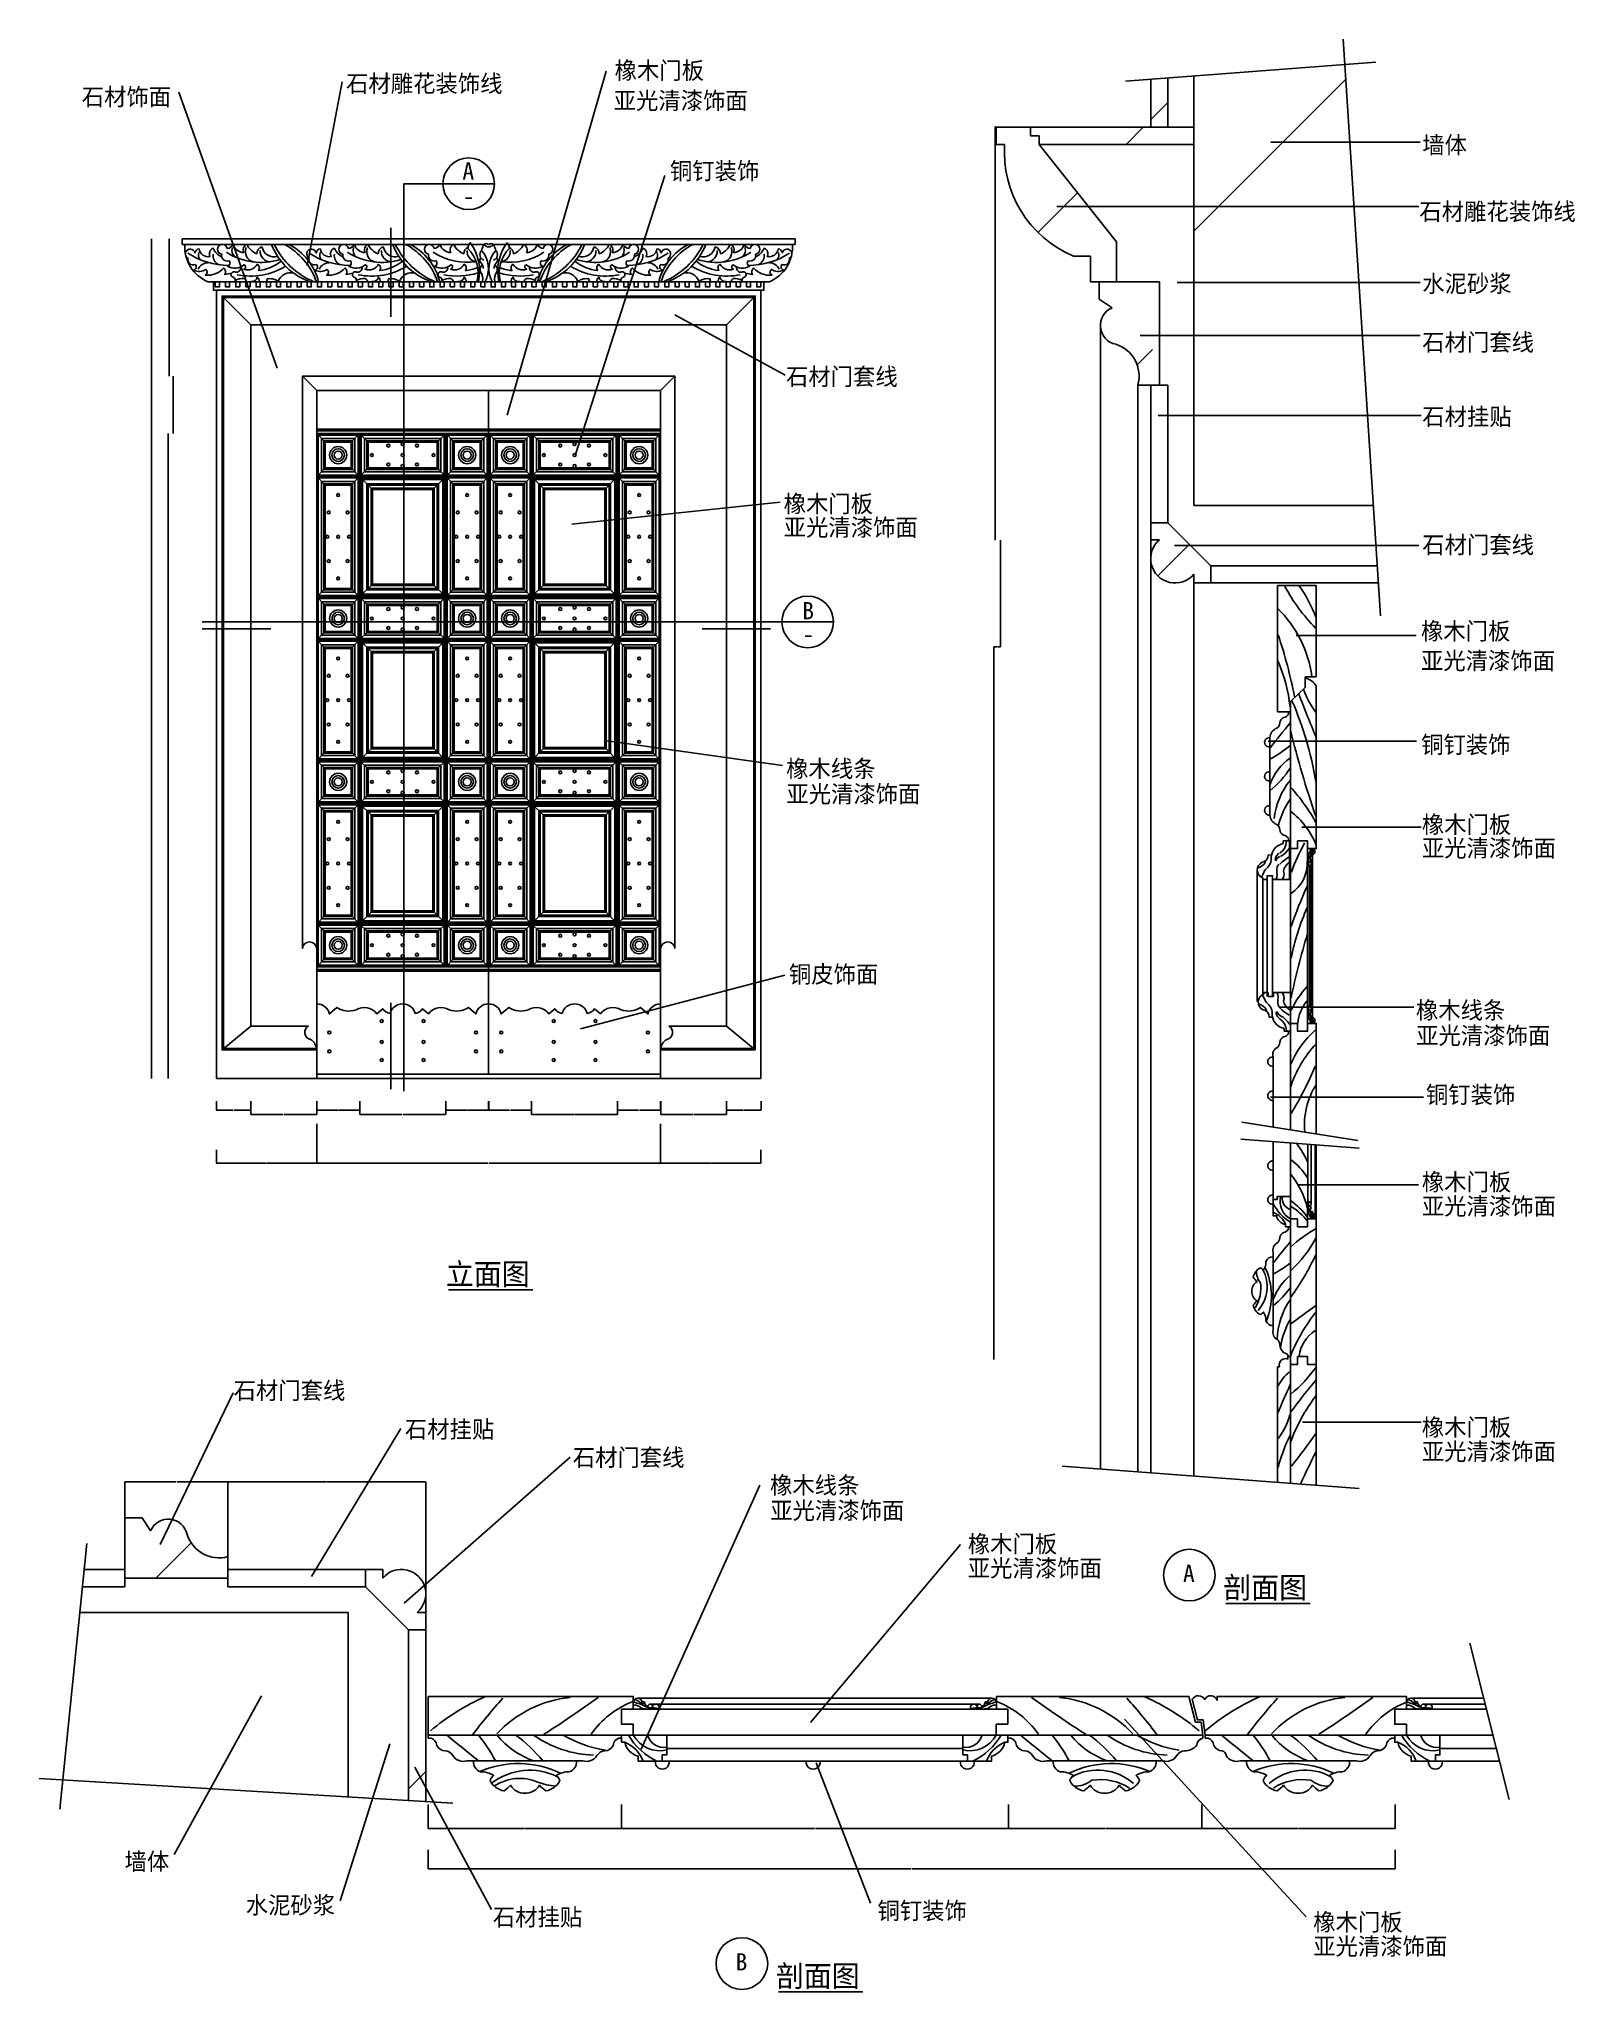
# Model space of a CAD drawing. Header units: metres. Extents: x -46 to 5315, y 535 to 7348.
import ezdxf

# ---------------------------------------------------------------- set-up
doc = ezdxf.new("R2010")
doc.units = ezdxf.units.M
for name, color, linetype in [('2', 2, 'Continuous'), ('3', 3, 'Continuous'), ('4', 4, 'Continuous'), ('7', 7, 'Continuous'), ('BH', 3, 'Continuous'), ('DIM', 3, 'Continuous'), ('TEXT', 3, 'Continuous')]:
    doc.layers.add(name, color=color, linetype=linetype)
doc.dimstyles.get("Standard").update_dxf_attribs({"dimtxt": 2.5, "dimasz": 2.5, "dimexe": 1.25, "dimexo": 0.625, "dimtad": 1, "dimcen": 2.5, "dimazin": 3, "dimtfac": 1, "dimtmove": 0, "dimatfit": 3})

msp = doc.modelspace()

# ---------------------------------------------------------------- texts
at = {"layer": 'DIM'}
for s, p in [('A', (1431.83, 6858.12)), ('-', (1433.32, 6769.73)), ('B', (2618, 5323.7)), ('-', (2618.47, 5242.05))]:
    msp.add_text(s, height=60, dxfattribs=at).set_placement(p)
at = {"layer": 'TEXT'}
for s, height, p in [('石材雕花装饰线', 60, (1025.62, 7162.8)), ('橡木门板', 60, (1962.99, 7208.49)), ('石材饰面', 60, (103.15, 7116.51)), ('亚光清漆饰面', 60, (1959.61, 7103.32)), ('墙体', 60, (4781.65, 6948.44)), ('铜钉装饰', 60, (2155.84, 6857.84)), ('石材雕花装饰线', 60, (4771.52, 6716.17)), ('水泥砂浆', 60, (4781.65, 6464.92)), ('石材门套线', 60, (4781.65, 6260.19)), ('石材门套线', 60, (2561.06, 6140.47)), ('石材挂贴', 60, (4781.65, 6000.79)), ('橡木门板', 60, (2552.89, 5696.67)), ('亚光清漆饰面', 60, (2552.89, 5614.47)), ('石材门套线', 60, (4781.65, 5553.66)), ('橡木门板', 60, (4777.24, 5252.52)), ('亚光清漆饰面', 60, (4777.24, 5149.07)), ('铜钉装饰', 60, (4777.8, 4856.29)), ('橡木线条', 60, (2561.58, 4772.56)), ('亚光清漆饰面', 60, (2562.29, 4684.24)), ('橡木门板', 60, (4780.22, 4577.58)), ('亚光清漆饰面', 60, (4780.22, 4495.39)), ('铜皮饰面', 60, (2571.1, 4055.34)), ('橡木线条', 60, (4759.7, 3929.75)), ('亚光清漆饰面', 60, (4760.41, 3841.44)), ('铜钉装饰', 60, (4794.46, 3635.14)), ('橡木门板', 60, (4780.22, 3330.39)), ('亚光清漆饰面', 60, (4780.22, 3245.91)), ('立面图', 75, (1374.16, 3001.72)), ('石材门套线', 60, (633.11, 2602.93)), ('石材挂贴', 60, (1230.93, 2467.88)), ('橡木门板', 60, (4780.22, 2474.5)), ('亚光清漆饰面', 60, (4780.22, 2390.02)), ('石材门套线', 60, (1816.74, 2369.43)), ('橡木线条', 60, (2505.32, 2272.63)), ('亚光清漆饰面', 60, (2506.03, 2184.32)), ('橡木门板', 60, (3195.44, 2067.6)), ('亚光清漆饰面', 60, (3195.44, 1983.12)), ('A', 60, (3946.68, 1964.81)), ('剖面图', 75, (4087.21, 1907.88)), ('墙体', 60, (252.66, 959.85)), ('水泥砂浆', 60, (675.38, 807.56)), ('石材挂贴', 60, (1537.74, 765.78)), ('铜钉装饰', 60, (2880.17, 788.12)), ('橡木门板', 60, (4401.08, 748.24)), ('亚光清漆饰面', 60, (4401.08, 663.76)), ('B', 60, (2385.16, 609.5)), ('剖面图', 75, (2525.69, 552.56))]:
    msp.add_text(s, height=height, dxfattribs=at).set_placement(p)

# ---------------------------------------------------------------- blocks, each defined once
blk = doc.blocks.new('MX14')
at = {"layer": '4'}
blk.add_lwpolyline([(4, 0, 0.67), (4, 9, 1), (4, 15, -0.31), (10, 20), (10, 23, 0.83), (10, 35), (0, 35), (0, 0)], format="xyb", close=True, dxfattribs=at)
blk = doc.blocks.new('*D1')
for p, q in [((3337.66, 1188.1), (3337.66, 1104.96)), ((4012.51, 1188.1), (4012.51, 1104.96)), ((3337.91, 1104.96), (3673.585, 1104.96)), ((3676.585, 1104.96), (4012.26, 1104.96))]:
    blk.add_line(p, q)
at = {"layer": 'Defpoints'}
for p in [(3337.66, 1188.1), (4012.51, 1188.1), (3337.66, 1104.96)]:
    blk.add_point(p, dxfattribs=at)
at = {"layer": 'DIM', "insert": (3675.085, 1104.96), "char_height": 1, "attachment_point": 5}
blk.add_mtext('150', dxfattribs=at)
blk = doc.blocks.new('*D2')
for p, q in [((1312.36, 1029.96), (1312.36, 963.58)), ((4687.36, 1029.96), (4687.36, 963.58)), ((1312.61, 963.58), (2998.36, 963.58)), ((3001.36, 963.58), (4687.11, 963.58))]:
    blk.add_line(p, q)
at = {"layer": 'Defpoints'}
for p in [(1312.36, 1029.96), (4687.36, 1029.96), (1312.36, 963.58)]:
    blk.add_point(p, dxfattribs=at)
at = {"layer": 'DIM', "insert": (2999.86, 963.58), "char_height": 1, "attachment_point": 5}
blk.add_mtext('750', dxfattribs=at)
blk = doc.blocks.new('*D3')
for p, q in [((345.99, 6651.58), (345.99, 5186.73)), ((345.74, 5186.73), (345.49, 5186.73)), ((345.99, 3721.88), (345.99, 5186.73)), ((345.99, 5186.73), (345.99, 5186.73)), ((346.24, 5186.73), (346.49, 5186.73))]:
    blk.add_line(p, q)
at = {"layer": 'Defpoints'}
for p in [(345.99, 6651.58), (345.99, 5186.73), (345.99, 3721.88)]:
    blk.add_point(p, dxfattribs=at)
at = {"layer": 'DIM', "insert": (345.99, 5187.855), "char_height": 1, "attachment_point": 5}
blk.add_mtext('2930', dxfattribs=at)
blk = doc.blocks.new('*D4')
for p, q in [((405.28, 4111.58), (405.28, 3916.73)), ((405.03, 3916.73), (404.78, 3916.73)), ((405.28, 3721.88), (405.28, 3916.73)), ((405.28, 3916.73), (405.28, 3916.73)), ((405.53, 3916.73), (405.78, 3916.73))]:
    blk.add_line(p, q)
at = {"layer": 'Defpoints'}
for p in [(405.28, 4111.58), (405.28, 3916.73), (405.28, 3721.88)]:
    blk.add_point(p, dxfattribs=at)
at = {"layer": 'DIM', "insert": (405.28, 3917.855), "char_height": 1, "attachment_point": 5}
blk.add_mtext('390', dxfattribs=at)
blk = doc.blocks.new('*D5')
for p, q in [((3285.95, 4549.86), (3285.95, 4218.3)), ((3285.7, 4218.3), (3285.45, 4218.3)), ((3285.95, 3886.73), (3285.95, 4218.3)), ((3285.95, 4218.3), (3285.95, 4218.3)), ((3286.2, 4218.3), (3286.45, 4218.3))]:
    blk.add_line(p, q)
at = {"layer": 'Defpoints'}
for p in [(3285.95, 4549.86), (3285.95, 4218.3), (3285.95, 3886.73)]:
    blk.add_point(p, dxfattribs=at)
at = {"layer": 'DIM', "insert": (3285.95, 4219.425), "char_height": 1, "attachment_point": 5}
blk.add_mtext('420', dxfattribs=at)
blk = doc.blocks.new('*D6')
for p, q in [((613.5, 2053.35), (613.5, 2314.36)), ((613.75, 2314.36), (957, 2314.36)), ((960, 2314.36), (1303.25, 2314.36)), ((1303.5, 1858.35), (1303.5, 2314.36))]:
    blk.add_line(p, q)
at = {"layer": 'Defpoints'}
for p in [(613.5, 2314.36), (613.5, 2053.35), (1303.5, 1858.35)]:
    blk.add_point(p, dxfattribs=at)
at = {"layer": 'DIM', "insert": (958.5, 2314.36), "char_height": 1, "attachment_point": 5}
blk.add_mtext('230', dxfattribs=at)
blk = doc.blocks.new('*D7')
for p, q in [((923.07, 3563.67), (923.07, 3425.84)), ((2123.47, 3563.67), (2123.47, 3425.84)), ((923.32, 3425.84), (1521.27, 3425.84)), ((1525.27, 3425.84), (2123.22, 3425.84))]:
    blk.add_line(p, q)
at = {"layer": 'Defpoints'}
for p in [(923.07, 3563.67), (2123.47, 3563.67), (923.07, 3425.84)]:
    blk.add_point(p, dxfattribs=at)
at = {"layer": 'DIM', "insert": (1523.27, 3425.84), "char_height": 1, "attachment_point": 5}
blk.add_mtext('1200', dxfattribs=at)
blk = doc.blocks.new('*D8')
for p, q in [((1073.37, 3642.19), (1073.37, 3595.86)), ((1373.47, 3642.19), (1373.47, 3595.86)), ((1073.62, 3595.86), (1221.92, 3595.86)), ((1224.92, 3595.86), (1373.22, 3595.86))]:
    blk.add_line(p, q)
at = {"layer": 'Defpoints'}
for p in [(1073.37, 3642.19), (1373.47, 3642.19), (1073.37, 3595.86)]:
    blk.add_point(p, dxfattribs=at)
at = {"layer": 'DIM', "insert": (1223.42, 3595.86), "char_height": 1, "attachment_point": 5}
blk.add_mtext('300', dxfattribs=at)
blk = doc.blocks.new('*D9')
for p, q in [((253.5, 2188.35), (253.5, 2314.36)), ((253.75, 2314.36), (432, 2314.36)), ((435, 2314.36), (613.25, 2314.36)), ((613.5, 2053.35), (613.5, 2314.36))]:
    blk.add_line(p, q)
at = {"layer": 'Defpoints'}
for p in [(253.5, 2314.36), (253.5, 2188.35), (613.5, 2053.35)]:
    blk.add_point(p, dxfattribs=at)
at = {"layer": 'DIM', "insert": (433.5, 2314.36), "char_height": 1, "attachment_point": 5}
blk.add_mtext('120', dxfattribs=at)
blk = doc.blocks.new('*D10')
for p, q in [((693.07, 3641.98), (693.07, 3595.86)), ((923.07, 3641.98), (923.07, 3595.86)), ((806.57, 3595.86), (692.82, 3595.86)), ((923.32, 3595.86), (809.57, 3595.86))]:
    blk.add_line(p, q)
at = {"layer": 'Defpoints'}
for p in [(693.07, 3641.98), (923.07, 3641.98), (923.07, 3595.86)]:
    blk.add_point(p, dxfattribs=at)
at = {"layer": 'DIM', "insert": (808.07, 3595.86), "char_height": 1, "attachment_point": 5}
blk.add_mtext('230', dxfattribs=at)
blk = doc.blocks.new('*D11')
for p, q in [((746.57, 3426.47), (572.82, 3426.47)), ((573.07, 3472.58), (573.07, 3426.47)), ((923.32, 3426.47), (749.57, 3426.47)), ((923.07, 3470.16), (923.07, 3426.47))]:
    blk.add_line(p, q)
at = {"layer": 'Defpoints'}
for p in [(573.07, 3472.58), (923.07, 3470.16), (923.07, 3426.47)]:
    blk.add_point(p, dxfattribs=at)
at = {"layer": 'DIM', "insert": (748.07, 3426.47), "char_height": 1, "attachment_point": 5}
blk.add_mtext('350', dxfattribs=at)
blk = doc.blocks.new('*D12')
for p, q in [((573.07, 3641.98), (573.07, 3610.86)), ((693.07, 3641.98), (693.07, 3610.86)), ((631.57, 3610.86), (572.82, 3610.86)), ((693.32, 3610.86), (634.57, 3610.86))]:
    blk.add_line(p, q)
at = {"layer": 'Defpoints'}
for p in [(573.07, 3641.98), (693.07, 3641.98), (693.07, 3610.86)]:
    blk.add_point(p, dxfattribs=at)
at = {"layer": 'DIM', "insert": (633.07, 3610.86), "char_height": 1, "attachment_point": 5}
blk.add_mtext('120', dxfattribs=at)
blk = doc.blocks.new('*D13')
for p, q in [((923.07, 3642.19), (923.07, 3610.86)), ((1073.37, 3642.19), (1073.37, 3610.86)), ((923.32, 3610.86), (996.72, 3610.86)), ((999.72, 3610.86), (1073.12, 3610.86))]:
    blk.add_line(p, q)
at = {"layer": 'Defpoints'}
for p in [(923.07, 3642.19), (1073.37, 3642.19), (923.07, 3610.86)]:
    blk.add_point(p, dxfattribs=at)
at = {"layer": 'DIM', "insert": (998.22, 3610.86), "char_height": 1, "attachment_point": 5}
blk.add_mtext('150', dxfattribs=at)
blk = doc.blocks.new('*D14')
for p, q in [((1987.21, 1188.1), (1987.21, 1104.96)), ((3337.66, 1188.1), (3337.66, 1104.96)), ((1987.46, 1104.96), (2660.935, 1104.96)), ((2663.935, 1104.96), (3337.41, 1104.96))]:
    blk.add_line(p, q)
at = {"layer": 'Defpoints'}
for p in [(1987.21, 1188.1), (3337.66, 1188.1), (1987.21, 1104.96)]:
    blk.add_point(p, dxfattribs=at)
at = {"layer": 'DIM', "insert": (2662.435, 1104.96), "char_height": 1, "attachment_point": 5}
blk.add_mtext('300', dxfattribs=at)
blk = doc.blocks.new('*D15')
for p, q in [((1312.36, 1188.1), (1312.36, 1104.96)), ((1987.21, 1188.1), (1987.21, 1104.96)), ((1312.61, 1104.96), (1648.285, 1104.96)), ((1651.285, 1104.96), (1986.96, 1104.96))]:
    blk.add_line(p, q)
at = {"layer": 'Defpoints'}
for p in [(1312.36, 1188.1), (1987.21, 1188.1), (1312.36, 1104.96)]:
    blk.add_point(p, dxfattribs=at)
at = {"layer": 'DIM', "insert": (1649.785, 1104.96), "char_height": 1, "attachment_point": 5}
blk.add_mtext('150', dxfattribs=at)
blk = doc.blocks.new('*D16')
for p, q in [((2123.47, 3472.58), (2123.47, 3426.47)), ((2123.72, 3426.47), (2296.97, 3426.47)), ((2299.97, 3426.47), (2473.22, 3426.47)), ((2473.47, 3472.58), (2473.47, 3426.47))]:
    blk.add_line(p, q)
at = {"layer": 'Defpoints'}
for p in [(2123.47, 3472.58), (2123.47, 3426.47), (2473.47, 3472.58)]:
    blk.add_point(p, dxfattribs=at)
at = {"layer": 'DIM', "insert": (2298.47, 3426.47), "char_height": 1, "attachment_point": 5}
blk.add_mtext('350', dxfattribs=at)
blk = doc.blocks.new('*D17')
for p, q in [((2353.8, 3641.98), (2353.8, 3610.86)), ((2473.8, 3641.98), (2473.8, 3610.86)), ((2354.05, 3610.86), (2412.3, 3610.86)), ((2415.3, 3610.86), (2473.55, 3610.86))]:
    blk.add_line(p, q)
at = {"layer": 'Defpoints'}
for p in [(2353.8, 3641.98), (2473.8, 3641.98), (2353.8, 3610.86)]:
    blk.add_point(p, dxfattribs=at)
at = {"layer": 'DIM', "insert": (2413.8, 3610.86), "char_height": 1, "attachment_point": 5}
blk.add_mtext('120', dxfattribs=at)
blk = doc.blocks.new('*D18')
for p, q in [((1673.07, 3642.19), (1673.07, 3595.86)), ((1973.17, 3642.19), (1973.17, 3595.86)), ((1821.62, 3595.86), (1672.82, 3595.86)), ((1973.42, 3595.86), (1824.62, 3595.86))]:
    blk.add_line(p, q)
at = {"layer": 'Defpoints'}
for p in [(1673.07, 3642.19), (1973.17, 3642.19), (1973.17, 3595.86)]:
    blk.add_point(p, dxfattribs=at)
at = {"layer": 'DIM', "insert": (1823.12, 3595.86), "char_height": 1, "attachment_point": 5}
blk.add_mtext('300', dxfattribs=at)
blk = doc.blocks.new('*D19')
for p, q in [((1373.47, 3642.19), (1373.47, 3610.86)), ((1523.43, 3642.19), (1523.43, 3610.86)), ((1373.72, 3610.86), (1446.95, 3610.86)), ((1449.95, 3610.86), (1523.18, 3610.86))]:
    blk.add_line(p, q)
at = {"layer": 'Defpoints'}
for p in [(1373.47, 3642.19), (1523.43, 3642.19), (1373.47, 3610.86)]:
    blk.add_point(p, dxfattribs=at)
at = {"layer": 'DIM', "insert": (1448.45, 3610.86), "char_height": 1, "attachment_point": 5}
blk.add_mtext('150', dxfattribs=at)
blk = doc.blocks.new('*D20')
for p, q in [((1523.1, 3642.19), (1523.1, 3610.86)), ((1673.07, 3642.19), (1673.07, 3610.86)), ((1596.585, 3610.86), (1522.85, 3610.86)), ((1673.32, 3610.86), (1599.585, 3610.86))]:
    blk.add_line(p, q)
at = {"layer": 'Defpoints'}
for p in [(1523.1, 3642.19), (1673.07, 3642.19), (1673.07, 3610.86)]:
    blk.add_point(p, dxfattribs=at)
at = {"layer": 'DIM', "insert": (1598.085, 3610.86), "char_height": 1, "attachment_point": 5}
blk.add_mtext('150', dxfattribs=at)
blk = doc.blocks.new('*D21')
for p, q in [((1973.17, 3642.19), (1973.17, 3610.86)), ((2123.47, 3642.19), (2123.47, 3610.86)), ((2046.82, 3610.86), (1972.92, 3610.86)), ((2123.72, 3610.86), (2049.82, 3610.86))]:
    blk.add_line(p, q)
at = {"layer": 'Defpoints'}
for p in [(1973.17, 3642.19), (2123.47, 3642.19), (2123.47, 3610.86)]:
    blk.add_point(p, dxfattribs=at)
at = {"layer": 'DIM', "insert": (2048.32, 3610.86), "char_height": 1, "attachment_point": 5}
blk.add_mtext('150', dxfattribs=at)
blk = doc.blocks.new('*D22')
for p, q in [((2123.8, 3641.98), (2123.8, 3595.86)), ((2353.8, 3641.98), (2353.8, 3595.86)), ((2124.05, 3595.86), (2237.3, 3595.86)), ((2240.3, 3595.86), (2353.55, 3595.86))]:
    blk.add_line(p, q)
at = {"layer": 'Defpoints'}
for p in [(2123.8, 3641.98), (2353.8, 3641.98), (2123.8, 3595.86)]:
    blk.add_point(p, dxfattribs=at)
at = {"layer": 'DIM', "insert": (2238.8, 3595.86), "char_height": 1, "attachment_point": 5}
blk.add_mtext('230', dxfattribs=at)
blk = doc.blocks.new('*D23')
for p, q in [((3285.95, 3192.3), (3285.95, 2966.94)), ((3285.7, 2966.94), (3285.45, 2966.94)), ((3285.95, 2741.57), (3285.95, 2966.94)), ((3285.95, 2966.94), (3285.95, 2966.94)), ((3286.2, 2966.94), (3286.45, 2966.94))]:
    blk.add_line(p, q)
at = {"layer": 'Defpoints'}
for p in [(3285.95, 3192.3), (3285.95, 2966.94), (3285.95, 2741.57)]:
    blk.add_point(p, dxfattribs=at)
at = {"layer": 'DIM', "insert": (3285.95, 2968.065), "char_height": 1, "attachment_point": 5}
blk.add_mtext('150', dxfattribs=at)
blk = doc.blocks.new('*D24')
for p, q in [((3285.95, 3886.73), (3285.95, 3539.52)), ((3285.7, 3539.52), (3285.45, 3539.52)), ((3285.95, 3192.3), (3285.95, 3539.52)), ((3285.95, 3539.52), (3285.95, 3539.52)), ((3286.2, 3539.52), (3286.45, 3539.52))]:
    blk.add_line(p, q)
at = {"layer": 'Defpoints'}
for p in [(3285.95, 3886.73), (3285.95, 3539.52), (3285.95, 3192.3)]:
    blk.add_point(p, dxfattribs=at)
at = {"layer": 'DIM', "insert": (3285.95, 3540.645), "char_height": 1, "attachment_point": 5}
blk.add_mtext('570', dxfattribs=at)
blk = doc.blocks.new('*D25')
for p, q in [((408.56, 6651.58), (408.56, 6561.58)), ((408.31, 6561.58), (408.06, 6561.58)), ((408.56, 6471.58), (408.56, 6561.58)), ((408.56, 6561.58), (408.56, 6561.58)), ((408.81, 6561.58), (409.06, 6561.58))]:
    blk.add_line(p, q)
at = {"layer": 'Defpoints'}
for p in [(408.56, 6651.58), (408.56, 6561.58), (408.56, 6471.58)]:
    blk.add_point(p, dxfattribs=at)
at = {"layer": 'DIM', "insert": (408.56, 6562.705), "char_height": 1, "attachment_point": 5}
blk.add_mtext('180', dxfattribs=at)
blk = doc.blocks.new('*D26')
for p, q in [((405.28, 5251.58), (405.28, 5041.58)), ((405.03, 5041.58), (404.78, 5041.58)), ((405.28, 4831.58), (405.28, 5041.58)), ((405.28, 5041.58), (405.28, 5041.58)), ((405.53, 5041.58), (405.78, 5041.58))]:
    blk.add_line(p, q)
at = {"layer": 'Defpoints'}
for p in [(405.28, 5251.58), (405.28, 5041.58), (405.28, 4831.58)]:
    blk.add_point(p, dxfattribs=at)
at = {"layer": 'DIM', "insert": (405.28, 5042.705), "char_height": 1, "attachment_point": 5}
blk.add_mtext('420', dxfattribs=at)
blk = doc.blocks.new('*D27')
for p, q in [((405.28, 5401.58), (405.28, 5326.58)), ((405.03, 5326.58), (404.78, 5326.58)), ((405.28, 5251.58), (405.28, 5326.58)), ((405.28, 5326.58), (405.28, 5326.58)), ((405.53, 5326.58), (405.78, 5326.58))]:
    blk.add_line(p, q)
at = {"layer": 'Defpoints'}
for p in [(405.28, 5401.58), (405.28, 5326.58), (405.28, 5251.58)]:
    blk.add_point(p, dxfattribs=at)
at = {"layer": 'DIM', "insert": (405.28, 5327.705), "char_height": 1, "attachment_point": 5}
blk.add_mtext('150', dxfattribs=at)
blk = doc.blocks.new('*D28')
for p, q in [((405.28, 4681.58), (405.28, 4471.58)), ((405.03, 4471.58), (404.78, 4471.58)), ((405.28, 4261.58), (405.28, 4471.58)), ((405.28, 4471.58), (405.28, 4471.58)), ((405.53, 4471.58), (405.78, 4471.58))]:
    blk.add_line(p, q)
at = {"layer": 'Defpoints'}
for p in [(405.28, 4681.58), (405.28, 4471.58), (405.28, 4261.58)]:
    blk.add_point(p, dxfattribs=at)
at = {"layer": 'DIM', "insert": (405.28, 4472.705), "char_height": 1, "attachment_point": 5}
blk.add_mtext('420', dxfattribs=at)
blk = doc.blocks.new('*D29')
for p, q in [((405.28, 4261.58), (405.28, 4186.58)), ((405.03, 4186.58), (404.78, 4186.58)), ((405.28, 4111.58), (405.28, 4186.58)), ((405.28, 4186.58), (405.28, 4186.58)), ((405.53, 4186.58), (405.78, 4186.58))]:
    blk.add_line(p, q)
at = {"layer": 'Defpoints'}
for p in [(405.28, 4261.58), (405.28, 4186.58), (405.28, 4111.58)]:
    blk.add_point(p, dxfattribs=at)
at = {"layer": 'DIM', "insert": (405.28, 4187.705), "char_height": 1, "attachment_point": 5}
blk.add_mtext('150', dxfattribs=at)
blk = doc.blocks.new('*D30')
for p, q in [((405.28, 4831.58), (405.28, 4756.58)), ((405.03, 4756.58), (404.78, 4756.58)), ((405.28, 4681.58), (405.28, 4756.58)), ((405.28, 4756.58), (405.28, 4756.58)), ((405.53, 4756.58), (405.78, 4756.58))]:
    blk.add_line(p, q)
at = {"layer": 'Defpoints'}
for p in [(405.28, 4831.58), (405.28, 4756.58), (405.28, 4681.58)]:
    blk.add_point(p, dxfattribs=at)
at = {"layer": 'DIM', "insert": (405.28, 4757.705), "char_height": 1, "attachment_point": 5}
blk.add_mtext('150', dxfattribs=at)
blk = doc.blocks.new('*D31')
for p, q in [((421.62, 6146.65), (421.37, 6146.65)), ((421.87, 6171.73), (421.87, 6146.65)), ((421.87, 6121.58), (421.87, 6146.65)), ((421.87, 6146.65), (421.87, 6146.65)), ((422.12, 6146.65), (422.37, 6146.65))]:
    blk.add_line(p, q)
at = {"layer": 'Defpoints'}
for p in [(421.87, 6171.73), (421.87, 6146.65), (421.87, 6121.58)]:
    blk.add_point(p, dxfattribs=at)
at = {"layer": 'DIM', "insert": (421.87, 6147.775), "char_height": 1, "attachment_point": 5}
blk.add_mtext('50', dxfattribs=at)
blk = doc.blocks.new('*D32')
for p, q in [((421.87, 6121.58), (421.87, 6046.58)), ((421.62, 6046.58), (421.37, 6046.58)), ((421.87, 5971.58), (421.87, 6046.58)), ((421.87, 6046.58), (421.87, 6046.58)), ((422.12, 6046.58), (422.37, 6046.58))]:
    blk.add_line(p, q)
at = {"layer": 'Defpoints'}
for p in [(421.87, 6121.58), (421.87, 6046.58), (421.87, 5971.58)]:
    blk.add_point(p, dxfattribs=at)
at = {"layer": 'DIM', "insert": (421.87, 6047.705), "char_height": 1, "attachment_point": 5}
blk.add_mtext('150', dxfattribs=at)
blk = doc.blocks.new('*D33')
for p, q in [((405.28, 5971.58), (405.28, 5896.58)), ((405.03, 5896.58), (404.78, 5896.58)), ((405.28, 5821.58), (405.28, 5896.58)), ((405.28, 5896.58), (405.28, 5896.58)), ((405.53, 5896.58), (405.78, 5896.58))]:
    blk.add_line(p, q)
at = {"layer": 'Defpoints'}
for p in [(405.28, 5971.58), (405.28, 5896.58), (405.28, 5821.58)]:
    blk.add_point(p, dxfattribs=at)
at = {"layer": 'DIM', "insert": (405.28, 5897.705), "char_height": 1, "attachment_point": 5}
blk.add_mtext('150', dxfattribs=at)
blk = doc.blocks.new('*D34')
for p, q in [((405.28, 5821.58), (405.28, 5611.58)), ((405.03, 5611.58), (404.78, 5611.58)), ((405.28, 5401.58), (405.28, 5611.58)), ((405.28, 5611.58), (405.28, 5611.58)), ((405.53, 5611.58), (405.78, 5611.58))]:
    blk.add_line(p, q)
at = {"layer": 'Defpoints'}
for p in [(405.28, 5821.58), (405.28, 5611.58), (405.28, 5401.58)]:
    blk.add_point(p, dxfattribs=at)
at = {"layer": 'DIM', "insert": (405.28, 5612.705), "char_height": 1, "attachment_point": 5}
blk.add_mtext('420', dxfattribs=at)
blk = doc.blocks.new('*D35')
for p, q in [((408.56, 6351.68), (408.56, 6261.7)), ((408.31, 6261.7), (408.06, 6261.7)), ((408.56, 6171.73), (408.56, 6261.7)), ((408.56, 6261.7), (408.56, 6261.7)), ((408.81, 6261.7), (409.06, 6261.7))]:
    blk.add_line(p, q)
at = {"layer": 'Defpoints'}
for p in [(408.56, 6351.68), (408.56, 6261.7), (408.56, 6171.73)]:
    blk.add_point(p, dxfattribs=at)
at = {"layer": 'DIM', "insert": (408.56, 6262.825), "char_height": 1, "attachment_point": 5}
blk.add_mtext('180', dxfattribs=at)
blk = doc.blocks.new('*D36')
for p, q in [((408.31, 6411.63), (408.06, 6411.63)), ((408.56, 6471.58), (408.56, 6411.63)), ((408.56, 6351.68), (408.56, 6411.63)), ((408.56, 6411.63), (408.56, 6411.63)), ((408.81, 6411.63), (409.06, 6411.63))]:
    blk.add_line(p, q)
at = {"layer": 'Defpoints'}
for p in [(408.56, 6471.58), (408.56, 6411.63), (408.56, 6351.68)]:
    blk.add_point(p, dxfattribs=at)
at = {"layer": 'DIM', "insert": (408.56, 6412.755), "char_height": 1, "attachment_point": 5}
blk.add_mtext('120', dxfattribs=at)
blk = doc.blocks.new('*D37')
for p, q in [((3290.66, 7043.21), (3290.66, 6766.98)), ((3290.41, 6766.98), (3290.16, 6766.98)), ((3290.66, 6490.75), (3290.66, 6766.98)), ((3290.66, 6766.98), (3290.66, 6766.98)), ((3290.91, 6766.98), (3291.16, 6766.98))]:
    blk.add_line(p, q)
at = {"layer": 'Defpoints'}
for p in [(3290.66, 7043.21), (3290.66, 6766.98), (3290.66, 6490.75)]:
    blk.add_point(p, dxfattribs=at)
at = {"layer": 'DIM', "insert": (3290.66, 6768.105), "char_height": 1, "attachment_point": 5}
blk.add_mtext('180', dxfattribs=at)
blk = doc.blocks.new('*D38')
for p, q in [((3309.83, 5455.64), (3309.83, 5228.12)), ((3285.95, 5000.6), (3285.95, 5228.12)), ((3286.2, 5228.12), (3296.39, 5228.12)), ((3299.39, 5228.12), (3309.58, 5228.12))]:
    blk.add_line(p, q)
at = {"layer": 'Defpoints'}
for p in [(3309.83, 5455.64), (3285.95, 5228.12), (3285.95, 5000.6)]:
    blk.add_point(p, dxfattribs=at)
at = {"layer": 'DIM', "insert": (3297.89, 5228.12), "char_height": 1, "attachment_point": 5}
blk.add_mtext('150', dxfattribs=at)
blk = doc.blocks.new('*D39')
for p, q in [((3285.95, 5000.6), (3285.95, 4775.23)), ((3285.7, 4775.23), (3285.45, 4775.23)), ((3285.95, 4549.86), (3285.95, 4775.23)), ((3285.95, 4775.23), (3285.95, 4775.23)), ((3286.2, 4775.23), (3286.45, 4775.23))]:
    blk.add_line(p, q)
at = {"layer": 'Defpoints'}
for p in [(3285.95, 5000.6), (3285.95, 4775.23), (3285.95, 4549.86)]:
    blk.add_point(p, dxfattribs=at)
at = {"layer": 'DIM', "insert": (3285.95, 4776.355), "char_height": 1, "attachment_point": 5}
blk.add_mtext('150', dxfattribs=at)
blk = doc.blocks.new('*D40')
for p, q in [((3290.66, 6490.75), (3290.66, 6316.92)), ((3290.41, 6316.92), (3290.16, 6316.92)), ((3290.66, 6143.09), (3290.66, 6316.92)), ((3290.66, 6316.92), (3290.66, 6316.92)), ((3290.91, 6316.92), (3291.16, 6316.92))]:
    blk.add_line(p, q)
at = {"layer": 'Defpoints'}
for p in [(3290.66, 6490.75), (3290.66, 6316.92), (3290.66, 6143.09)]:
    blk.add_point(p, dxfattribs=at)
at = {"layer": 'DIM', "insert": (3290.66, 6318.045), "char_height": 1, "attachment_point": 5}
blk.add_mtext('120', dxfattribs=at)
blk = doc.blocks.new('*D41')
for p, q in [((3309.83, 5600.16), (3309.83, 5527.9)), ((3309.58, 5527.9), (3309.33, 5527.9)), ((3309.83, 5455.64), (3309.83, 5527.9)), ((3309.83, 5527.9), (3309.83, 5527.9)), ((3310.08, 5527.9), (3310.33, 5527.9))]:
    blk.add_line(p, q)
at = {"layer": 'Defpoints'}
for p in [(3309.83, 5600.16), (3309.83, 5527.9), (3309.83, 5455.64)]:
    blk.add_point(p, dxfattribs=at)
at = {"layer": 'DIM', "insert": (3309.83, 5529.025), "char_height": 1, "attachment_point": 5}
blk.add_mtext('50', dxfattribs=at)
blk = doc.blocks.new('*D42')
for p, q in [((3290.66, 6143.09), (3290.66, 5871.62)), ((3290.41, 5871.62), (3290.16, 5871.62)), ((3290.66, 5600.16), (3290.66, 5871.62)), ((3290.66, 5871.62), (3290.66, 5871.62)), ((3290.91, 5871.62), (3291.16, 5871.62))]:
    blk.add_line(p, q)
at = {"layer": 'Defpoints'}
for p in [(3290.66, 6143.09), (3290.66, 5871.62), (3290.66, 5600.16)]:
    blk.add_point(p, dxfattribs=at)
at = {"layer": 'DIM', "insert": (3290.66, 5872.745), "char_height": 1, "attachment_point": 5}
blk.add_mtext('180', dxfattribs=at)
blk = doc.blocks.new('*D43')
for p, q in [((4012.51, 1188.1), (4012.51, 1104.96)), ((4687.36, 1188.1), (4687.36, 1104.96)), ((4348.435, 1104.96), (4012.26, 1104.96)), ((4687.61, 1104.96), (4351.435, 1104.96))]:
    blk.add_line(p, q)
at = {"layer": 'Defpoints'}
for p in [(4012.51, 1188.1), (4687.36, 1188.1), (4687.36, 1104.96)]:
    blk.add_point(p, dxfattribs=at)
at = {"layer": 'DIM', "insert": (4349.935, 1104.96), "char_height": 1, "attachment_point": 5}
blk.add_mtext('150', dxfattribs=at)

# ---------------------------------------------------------------- dimensions: what is measured, and where the dimension line sits
at = {"layer": 'DIM'}
for base, p1, p2, text, picture, middle in [((3290.66, 6766.98), (3290.66, 6490.75), (3290.66, 7043.21), '180', '*D37', (3290.66, 6768.105)), ((345.99, 5186.73), (345.99, 6651.58), (345.99, 3721.88), '2930', '*D3', (345.99, 5187.855)), ((408.56, 6561.58), (408.56, 6471.58), (408.56, 6651.58), '180', '*D25', (408.56, 6562.705)), ((3290.66, 6316.92), (3290.66, 6143.09), (3290.66, 6490.75), '120', '*D40', (3290.66, 6318.045)), ((408.56, 6411.63), (408.56, 6351.68), (408.56, 6471.58), '120', '*D36', (408.56, 6412.755)), ((408.56, 6261.7), (408.56, 6171.73), (408.56, 6351.68), '180', '*D35', (408.56, 6262.825)), ((421.87, 6146.65), (421.87, 6121.58), (421.87, 6171.73), '50', '*D31', (421.87, 6147.775)), ((3290.66, 5871.62), (3290.66, 5600.16), (3290.66, 6143.09), '180', '*D42', (3290.66, 5872.745)), ((421.87, 6046.58), (421.87, 5971.58), (421.87, 6121.58), '150', '*D32', (421.87, 6047.705)), ((405.28, 5896.58), (405.28, 5821.58), (405.28, 5971.58), '150', '*D33', (405.28, 5897.705)), ((405.28, 5611.58), (405.28, 5401.58), (405.28, 5821.58), '420', '*D34', (405.28, 5612.705)), ((3309.83, 5527.9), (3309.83, 5455.64), (3309.83, 5600.16), '50', '*D41', (3309.83, 5529.025)), ((3285.95, 5228.12), (3285.95, 5000.6), (3309.83, 5455.64), '150', '*D38', (3297.89, 5228.12)), ((405.28, 5326.58), (405.28, 5251.58), (405.28, 5401.58), '150', '*D27', (405.28, 5327.705)), ((405.28, 5041.58), (405.28, 4831.58), (405.28, 5251.58), '420', '*D26', (405.28, 5042.705)), ((3285.95, 4775.23), (3285.95, 4549.86), (3285.95, 5000.6), '150', '*D39', (3285.95, 4776.355)), ((405.28, 4756.58), (405.28, 4681.58), (405.28, 4831.58), '150', '*D30', (405.28, 4757.705)), ((405.28, 4471.58), (405.28, 4261.58), (405.28, 4681.58), '420', '*D28', (405.28, 4472.705)), ((3285.95, 4218.3), (3285.95, 3886.73), (3285.95, 4549.86), '420', '*D5', (3285.95, 4219.425)), ((405.28, 4186.58), (405.28, 4111.58), (405.28, 4261.58), '150', '*D29', (405.28, 4187.705)), ((405.28, 3916.73), (405.28, 3721.88), (405.28, 4111.58), '390', '*D4', (405.28, 3917.855)), ((3285.95, 3539.52), (3285.95, 3192.3), (3285.95, 3886.73), '570', '*D24', (3285.95, 3540.645)), ((693.07, 3610.86), (693.07, 3641.98), (573.07, 3641.98), '120', '*D12', (633.07, 3610.86)), ((923.07, 3595.86), (923.07, 3641.98), (693.07, 3641.98), '230', '*D10', (808.07, 3595.86)), ((923.07, 3610.86), (923.07, 3642.19), (1073.37, 3642.19), '150', '*D13', (998.22, 3610.86)), ((1073.37, 3595.86), (1073.37, 3642.19), (1373.47, 3642.19), '300', '*D8', (1223.42, 3595.86)), ((1373.47, 3610.86), (1373.47, 3642.19), (1523.43, 3642.19), '150', '*D19', (1448.45, 3610.86)), ((1673.07, 3610.86), (1673.07, 3642.19), (1523.1, 3642.19), '150', '*D20', (1598.085, 3610.86)), ((1973.17, 3595.86), (1973.17, 3642.19), (1673.07, 3642.19), '300', '*D18', (1823.12, 3595.86)), ((2123.47, 3610.86), (2123.47, 3642.19), (1973.17, 3642.19), '150', '*D21', (2048.32, 3610.86)), ((2123.8, 3595.86), (2123.8, 3641.98), (2353.8, 3641.98), '230', '*D22', (2238.8, 3595.86)), ((2353.8, 3610.86), (2353.8, 3641.98), (2473.8, 3641.98), '120', '*D17', (2413.8, 3610.86)), ((923.07, 3425.84), (923.07, 3563.67), (2123.47, 3563.67), '1200', '*D7', (1523.27, 3425.84)), ((923.07, 3426.47), (923.07, 3470.16), (573.07, 3472.58), '350', '*D11', (748.07, 3426.47)), ((2123.47, 3426.47), (2123.47, 3472.58), (2473.47, 3472.58), '350', '*D16', (2298.47, 3426.47)), ((3285.95, 2966.94), (3285.95, 2741.57), (3285.95, 3192.3), '150', '*D23', (3285.95, 2968.065)), ((253.5, 2314.36), (253.5, 2188.35), (613.5, 2053.35), '120', '*D9', (433.5, 2314.36)), ((613.5, 2314.36), (613.5, 2053.35), (1303.5, 1858.35), '230', '*D6', (958.5, 2314.36)), ((1312.36, 1104.96), (1312.36, 1188.1), (1987.21, 1188.1), '150', '*D15', (1649.785, 1104.96)), ((1987.21, 1104.96), (1987.21, 1188.1), (3337.66, 1188.1), '300', '*D14', (2662.435, 1104.96)), ((3337.66, 1104.96), (3337.66, 1188.1), (4012.51, 1188.1), '150', '*D1', (3675.085, 1104.96)), ((4687.36, 1104.96), (4687.36, 1188.1), (4012.51, 1188.1), '150', '*D43', (4349.935, 1104.96)), ((1312.36, 963.58), (1312.36, 1029.96), (4687.36, 1029.96), '750', '*D2', (2999.86, 963.58))]:
    dim = msp.add_linear_dim(base=base, p1=p1, p2=p2, text=text, dimstyle='Standard', dxfattribs=at)
    dim.commit()
    dim.dimension.update_dxf_attribs({"geometry": picture, "text_midpoint": middle})

# ---------------------------------------------------------------- hatches: boundary and pattern name
at = {"layer": 'BH'}
h = msp.add_hatch(dxfattribs=at)
h.set_pattern_fill('ANSI31', scale=600)
h.paths.add_polyline_path([(3984.21, 5720.75), (4610.83, 5720.75), (4511.11, 7259.09), (3984.21, 7219.58)])
h = msp.add_hatch(dxfattribs=at)
h.set_pattern_fill('ANSI33', scale=180)
h.paths.add_polyline_path([(3834.21, 7040.75), (3894.21, 7040.75), (3894.21, 7212.83), (3834.21, 7208.33)])
h.paths.add_polyline_path([(3414.21, 7040.75), (3414.21, 7010.75), (3444.21, 7010.75), (3444.21, 6980.75), (3984.21, 6980.75), (3984.21, 7040.75)])
h.paths.add_polyline_path([(3564.21, 6590.75), (3624.21, 6590.75), (3624.21, 6500.75), (3654.21, 6500.75), (3714.21, 6500.75), (3714.21, 6640.41), (3444.21, 6980.75), (3444.21, 7010.75), (3414.21, 7010.75), (3414.21, 7040.75), (3294.21, 7040.75), (3294.21, 6980.75), (3324.21, 6980.75, 0.32)])
h.paths.add_polyline_path([(3864.21, 6500.75), (3654.21, 6500.75), (3654.21, 6440.75), (3699.21, 6410.75, 0.74), (3711.76, 6283.36, -0.4), (3789.21, 6140.75), (3864.21, 6140.75)])
h.paths.add_polyline_path([(3834.21, 5660.75), (3894.21, 5660.75), (3894.21, 6140.75), (3834.21, 6140.75)])
h.paths.add_polyline_path([(3984.21, 5480.75), (3984.21, 5450.75), (4044.21, 5450.75), (4044.21, 5510.75), (3894.21, 5660.75), (3834.21, 5660.75), (3834.21, 5600.75), (3864.21, 5600.75, 1.09)])
h.paths.add_polyline_path([(4044.21, 5510.75), (4044.21, 5450.75), (4628.33, 5450.75), (4624.44, 5510.75)])
h = msp.add_hatch(dxfattribs=at)
h.set_pattern_fill('AR-CONC', scale=12)
h.paths.add_polyline_path([(3894.21, 7040.75), (3984.21, 7040.75), (3984.21, 7219.58), (3894.21, 7212.83)])
h.paths.add_polyline_path([(3984.21, 6980.75), (3444.21, 6980.75), (3714.21, 6640.41), (3714.21, 6500.75), (3864.21, 6500.75), (3864.21, 6140.75), (3894.21, 6140.75), (3894.21, 5660.75), (4044.21, 5510.75), (4624.44, 5510.75), (4610.83, 5720.75), (3984.21, 5720.75)])
h = msp.add_hatch(dxfattribs=at)
h.set_pattern_fill('ANSI33', scale=180)
h.paths.add_polyline_path([(111.53, 2008.35), (105.43, 1948.35), (253.5, 1948.35), (253.5, 2008.35)])
h.paths.add_polyline_path([(613.5, 1978.35), (613.5, 2053.35, -0.4), (470.9, 2130.79, 0.74), (343.5, 2143.35), (313.5, 2188.35), (253.5, 2188.35), (253.5, 1978.35)])
h.paths.add_polyline_path([(1093.5, 1948.35), (1093.5, 2008.35), (613.5, 2008.35), (613.5, 1948.35)])
h.paths.add_polyline_path([(1153.5, 1978.35), (1153.5, 2008.35), (1093.5, 2008.35), (1093.5, 1948.35), (1243.5, 1798.35), (1303.5, 1798.35), (1303.5, 1858.35), (1273.5, 1858.35, 1.09)])
h.paths.add_polyline_path([(1243.5, 1202.78), (1303.5, 1199.2), (1303.5, 1798.35), (1243.5, 1798.35)])
h = msp.add_hatch(dxfattribs=at)
h.set_pattern_fill('AR-CONC', scale=12)
h.paths.add_polyline_path([(1033.5, 1858.35), (1033.5, 1215.32), (1243.5, 1202.78), (1243.5, 1798.35), (1093.5, 1948.35), (613.5, 1948.35), (613.5, 1978.35), (253.5, 1978.35), (253.5, 1948.35), (105.43, 1948.35), (96.28, 1858.35)])
h = msp.add_hatch(dxfattribs=at)
h.set_pattern_fill('ANSI31', scale=600)
h.paths.add_polyline_path([(96.28, 1858.35), (36.99, 1274.81), (1033.5, 1215.32), (1033.5, 1858.35)])

# ---------------------------------------------------------------- linework, layer by layer
at = {"layer": '2'}
for p, q in [((3984.21, 7219.58), (3984.21, 5720.75)), ((3984.21, 5720.75), (4610.83, 5720.75)), ((573.07, 3721.88), (2473.47, 3721.88)), ((96.28, 1858.35), (1033.5, 1858.35)), ((1033.5, 1858.35), (1033.5, 1215.32))]:
    msp.add_line(p, q, dxfattribs=at)
at = {"layer": '3'}
for p, q in [((4505.34, 7348.12), (4635.75, 5336.34)), ((3745.58, 7201.68), (4619.46, 7267.22)), ((2123.47, 5981.58), (923.07, 5981.58)), ((4388.53, 4463.72), (4388.53, 3973.51)), ((4393.67, 4484.29), (4393.67, 3952.93)), ((2123.47, 4101.58), (923.07, 4101.58)), ((4152.34, 3569.77), (4557.29, 3504.69)), ((4148.74, 3509.84), (4561.12, 3478.39)), ((4393.67, 3283.68), (4393.67, 3491.16)), ((3525.39, 2369.6), (4561.12, 2290.62)), ((120.8, 2099.59), (26.54, 1171.92)), ((4947.62, 1751.16), (5084.48, 1206.19)), ((2087.19, 1538.79), (3236.05, 1538.79)), ((5000.95, 1538.79), (4785.42, 1538.79)), ((1398.19, 1193.55), (-45.94, 1279.76))]:
    msp.add_line(p, q, dxfattribs=at)
msp.add_lwpolyline([(2124.07, 3826.52), (2448.47, 3826.52), (2448.47, 6446.58), (598.07, 6446.58), (598.07, 3826.52), (922.46, 3826.52)], dxfattribs=at)
for points in [[(1068.07, 5826.58), (928.07, 5826.58), (928.07, 5966.58), (1068.07, 5966.58)], [(1056.07, 5838.58), (940.07, 5838.58), (940.07, 5954.58), (1056.07, 5954.58)], [(1048.07, 5846.58), (948.07, 5846.58), (948.07, 5946.58), (1048.07, 5946.58)], [(1368.27, 5826.58), (1078.07, 5826.58), (1078.07, 5966.58), (1368.27, 5966.58)], [(1356.27, 5838.58), (1090.07, 5838.58), (1090.07, 5954.58), (1356.27, 5954.58)], [(1348.27, 5846.58), (1098.07, 5846.58), (1098.07, 5946.58), (1348.27, 5946.58)], [(1378.27, 5826.58), (1518.27, 5826.58), (1518.27, 5966.58), (1378.27, 5966.58)], [(1390.27, 5838.58), (1506.27, 5838.58), (1506.27, 5954.58), (1390.27, 5954.58)], [(1398.27, 5846.58), (1498.27, 5846.58), (1498.27, 5946.58), (1398.27, 5946.58)], [(1668.27, 5826.58), (1528.27, 5826.58), (1528.27, 5966.58), (1668.27, 5966.58)], [(1656.27, 5838.58), (1540.27, 5838.58), (1540.27, 5954.58), (1656.27, 5954.58)], [(1648.27, 5846.58), (1548.27, 5846.58), (1548.27, 5946.58), (1648.27, 5946.58)], [(1678.27, 5826.58), (1968.47, 5826.58), (1968.47, 5966.58), (1678.27, 5966.58)], [(1690.27, 5838.58), (1956.47, 5838.58), (1956.47, 5954.58), (1690.27, 5954.58)], [(1698.27, 5846.58), (1948.47, 5846.58), (1948.47, 5946.58), (1698.27, 5946.58)], [(1978.47, 5826.58), (2118.47, 5826.58), (2118.47, 5966.58), (1978.47, 5966.58)], [(1990.47, 5838.58), (2106.47, 5838.58), (2106.47, 5954.58), (1990.47, 5954.58)], [(1998.47, 5846.58), (2098.47, 5846.58), (2098.47, 5946.58), (1998.47, 5946.58)], [(1068.07, 5406.58), (928.07, 5406.58), (928.07, 5816.9), (1068.07, 5816.9)], [(1056.07, 5418.58), (940.07, 5418.58), (940.07, 5804.9), (1056.07, 5804.9)], [(1048.07, 5426.58), (948.07, 5426.58), (948.07, 5796.9), (1048.07, 5796.9)], [(1368.27, 5816.58), (1078.07, 5816.58), (1078.07, 5406.58), (1368.27, 5406.58)], [(1363.27, 5811.58), (1083.07, 5811.58), (1083.07, 5411.58), (1363.27, 5411.58)], [(1348.27, 5796.58), (1098.07, 5796.58), (1098.07, 5426.58), (1348.27, 5426.58)], [(1343.27, 5791.58), (1103.07, 5791.58), (1103.07, 5431.58), (1343.27, 5431.58)], [(1378.27, 5406.58), (1518.27, 5406.58), (1518.27, 5816.9), (1378.27, 5816.9)], [(1390.27, 5418.58), (1506.27, 5418.58), (1506.27, 5804.9), (1390.27, 5804.9)], [(1398.27, 5426.58), (1498.27, 5426.58), (1498.27, 5796.9), (1398.27, 5796.9)], [(1668.27, 5406.58), (1528.27, 5406.58), (1528.27, 5816.9), (1668.27, 5816.9)], [(1656.27, 5418.58), (1540.27, 5418.58), (1540.27, 5804.9), (1656.27, 5804.9)], [(1648.27, 5426.58), (1548.27, 5426.58), (1548.27, 5796.9), (1648.27, 5796.9)], [(1678.27, 5816.58), (1968.47, 5816.58), (1968.47, 5406.58), (1678.27, 5406.58)], [(1683.27, 5811.58), (1963.47, 5811.58), (1963.47, 5411.58), (1683.27, 5411.58)], [(1698.27, 5796.58), (1948.47, 5796.58), (1948.47, 5426.58), (1698.27, 5426.58)], [(1703.27, 5791.58), (1943.47, 5791.58), (1943.47, 5431.58), (1703.27, 5431.58)], [(1978.47, 5406.58), (2118.47, 5406.58), (2118.47, 5816.9), (1978.47, 5816.9)], [(1990.47, 5418.58), (2106.47, 5418.58), (2106.47, 5804.9), (1990.47, 5804.9)], [(1998.47, 5426.58), (2098.47, 5426.58), (2098.47, 5796.9), (1998.47, 5796.9)], [(1333.27, 5781.58), (1113.07, 5781.58), (1113.07, 5441.58), (1333.27, 5441.58)], [(1713.27, 5781.58), (1933.47, 5781.58), (1933.47, 5441.58), (1713.27, 5441.58)], [(1068.07, 5256.58), (928.07, 5256.58), (928.07, 5396.58), (1068.07, 5396.58)], [(1056.07, 5268.58), (940.07, 5268.58), (940.07, 5384.58), (1056.07, 5384.58)], [(1368.27, 5256.58), (1078.07, 5256.58), (1078.07, 5396.58), (1368.27, 5396.58)], [(1356.27, 5268.58), (1090.07, 5268.58), (1090.07, 5384.58), (1356.27, 5384.58)], [(1378.27, 5256.58), (1518.27, 5256.58), (1518.27, 5396.58), (1378.27, 5396.58)], [(1390.27, 5268.58), (1506.27, 5268.58), (1506.27, 5384.58), (1390.27, 5384.58)], [(1668.27, 5256.58), (1528.27, 5256.58), (1528.27, 5396.58), (1668.27, 5396.58)], [(1656.27, 5268.58), (1540.27, 5268.58), (1540.27, 5384.58), (1656.27, 5384.58)], [(1678.27, 5256.58), (1968.47, 5256.58), (1968.47, 5396.58), (1678.27, 5396.58)], [(1690.27, 5268.58), (1956.47, 5268.58), (1956.47, 5384.58), (1690.27, 5384.58)], [(1978.47, 5256.58), (2118.47, 5256.58), (2118.47, 5396.58), (1978.47, 5396.58)], [(1990.47, 5268.58), (2106.47, 5268.58), (2106.47, 5384.58), (1990.47, 5384.58)], [(1048.07, 5276.58), (948.07, 5276.58), (948.07, 5376.58), (1048.07, 5376.58)], [(1348.27, 5276.58), (1098.07, 5276.58), (1098.07, 5376.58), (1348.27, 5376.58)], [(1398.27, 5276.58), (1498.27, 5276.58), (1498.27, 5376.58), (1398.27, 5376.58)], [(1648.27, 5276.58), (1548.27, 5276.58), (1548.27, 5376.58), (1648.27, 5376.58)], [(1698.27, 5276.58), (1948.47, 5276.58), (1948.47, 5376.58), (1698.27, 5376.58)], [(1998.47, 5276.58), (2098.47, 5276.58), (2098.47, 5376.58), (1998.47, 5376.58)], [(1068.07, 4836.58), (928.07, 4836.58), (928.07, 5246.9), (1068.07, 5246.9)], [(1368.27, 5246.58), (1078.07, 5246.58), (1078.07, 4836.58), (1368.27, 4836.58)], [(1378.27, 4836.58), (1518.27, 4836.58), (1518.27, 5246.9), (1378.27, 5246.9)], [(1668.27, 4836.58), (1528.27, 4836.58), (1528.27, 5246.9), (1668.27, 5246.9)], [(1678.27, 5246.58), (1968.47, 5246.58), (1968.47, 4836.58), (1678.27, 4836.58)], [(1978.47, 4836.58), (2118.47, 4836.58), (2118.47, 5246.9), (1978.47, 5246.9)], [(1056.07, 4848.58), (940.07, 4848.58), (940.07, 5234.9), (1056.07, 5234.9)], [(1048.07, 4856.58), (948.07, 4856.58), (948.07, 5226.9), (1048.07, 5226.9)], [(1363.27, 5241.58), (1083.07, 5241.58), (1083.07, 4841.58), (1363.27, 4841.58)], [(1348.27, 5226.58), (1098.07, 5226.58), (1098.07, 4856.58), (1348.27, 4856.58)], [(1343.27, 5221.58), (1103.07, 5221.58), (1103.07, 4861.58), (1343.27, 4861.58)], [(1333.27, 5211.58), (1113.07, 5211.58), (1113.07, 4871.58), (1333.27, 4871.58)], [(1390.27, 4848.58), (1506.27, 4848.58), (1506.27, 5234.9), (1390.27, 5234.9)], [(1398.27, 4856.58), (1498.27, 4856.58), (1498.27, 5226.9), (1398.27, 5226.9)], [(1656.27, 4848.58), (1540.27, 4848.58), (1540.27, 5234.9), (1656.27, 5234.9)], [(1648.27, 4856.58), (1548.27, 4856.58), (1548.27, 5226.9), (1648.27, 5226.9)], [(1683.27, 5241.58), (1963.47, 5241.58), (1963.47, 4841.58), (1683.27, 4841.58)], [(1698.27, 5226.58), (1948.47, 5226.58), (1948.47, 4856.58), (1698.27, 4856.58)], [(1703.27, 5221.58), (1943.47, 5221.58), (1943.47, 4861.58), (1703.27, 4861.58)], [(1713.27, 5211.58), (1933.47, 5211.58), (1933.47, 4871.58), (1713.27, 4871.58)], [(1990.47, 4848.58), (2106.47, 4848.58), (2106.47, 5234.9), (1990.47, 5234.9)], [(1998.47, 4856.58), (2098.47, 4856.58), (2098.47, 5226.9), (1998.47, 5226.9)], [(1068.07, 4686.58), (928.07, 4686.58), (928.07, 4826.58), (1068.07, 4826.58)], [(1056.07, 4698.58), (940.07, 4698.58), (940.07, 4814.58), (1056.07, 4814.58)], [(1048.07, 4706.58), (948.07, 4706.58), (948.07, 4806.58), (1048.07, 4806.58)], [(1368.27, 4686.58), (1078.07, 4686.58), (1078.07, 4826.58), (1368.27, 4826.58)], [(1356.27, 4698.58), (1090.07, 4698.58), (1090.07, 4814.58), (1356.27, 4814.58)], [(1348.27, 4706.58), (1098.07, 4706.58), (1098.07, 4806.58), (1348.27, 4806.58)], [(1378.27, 4686.58), (1518.27, 4686.58), (1518.27, 4826.58), (1378.27, 4826.58)], [(1390.27, 4698.58), (1506.27, 4698.58), (1506.27, 4814.58), (1390.27, 4814.58)], [(1398.27, 4706.58), (1498.27, 4706.58), (1498.27, 4806.58), (1398.27, 4806.58)], [(1668.27, 4686.58), (1528.27, 4686.58), (1528.27, 4826.58), (1668.27, 4826.58)], [(1656.27, 4698.58), (1540.27, 4698.58), (1540.27, 4814.58), (1656.27, 4814.58)], [(1648.27, 4706.58), (1548.27, 4706.58), (1548.27, 4806.58), (1648.27, 4806.58)], [(1678.27, 4686.58), (1968.47, 4686.58), (1968.47, 4826.58), (1678.27, 4826.58)], [(1690.27, 4698.58), (1956.47, 4698.58), (1956.47, 4814.58), (1690.27, 4814.58)], [(1698.27, 4706.58), (1948.47, 4706.58), (1948.47, 4806.58), (1698.27, 4806.58)], [(1978.47, 4686.58), (2118.47, 4686.58), (2118.47, 4826.58), (1978.47, 4826.58)], [(1990.47, 4698.58), (2106.47, 4698.58), (2106.47, 4814.58), (1990.47, 4814.58)], [(1998.47, 4706.58), (2098.47, 4706.58), (2098.47, 4806.58), (1998.47, 4806.58)], [(1068.07, 4266.58), (928.07, 4266.58), (928.07, 4676.9), (1068.07, 4676.9)], [(1056.07, 4278.58), (940.07, 4278.58), (940.07, 4664.9), (1056.07, 4664.9)], [(1048.07, 4286.58), (948.07, 4286.58), (948.07, 4656.9), (1048.07, 4656.9)], [(1368.27, 4676.58), (1078.07, 4676.58), (1078.07, 4266.58), (1368.27, 4266.58)], [(1363.27, 4671.58), (1083.07, 4671.58), (1083.07, 4271.58), (1363.27, 4271.58)], [(1348.27, 4656.58), (1098.07, 4656.58), (1098.07, 4286.58), (1348.27, 4286.58)], [(1343.27, 4651.58), (1103.07, 4651.58), (1103.07, 4291.58), (1343.27, 4291.58)], [(1333.27, 4641.58), (1113.07, 4641.58), (1113.07, 4301.58), (1333.27, 4301.58)], [(1378.27, 4266.58), (1518.27, 4266.58), (1518.27, 4676.9), (1378.27, 4676.9)], [(1390.27, 4278.58), (1506.27, 4278.58), (1506.27, 4664.9), (1390.27, 4664.9)], [(1398.27, 4286.58), (1498.27, 4286.58), (1498.27, 4656.9), (1398.27, 4656.9)], [(1668.27, 4266.58), (1528.27, 4266.58), (1528.27, 4676.9), (1668.27, 4676.9)], [(1656.27, 4278.58), (1540.27, 4278.58), (1540.27, 4664.9), (1656.27, 4664.9)], [(1648.27, 4286.58), (1548.27, 4286.58), (1548.27, 4656.9), (1648.27, 4656.9)], [(1678.27, 4676.58), (1968.47, 4676.58), (1968.47, 4266.58), (1678.27, 4266.58)], [(1683.27, 4671.58), (1963.47, 4671.58), (1963.47, 4271.58), (1683.27, 4271.58)], [(1698.27, 4656.58), (1948.47, 4656.58), (1948.47, 4286.58), (1698.27, 4286.58)], [(1703.27, 4651.58), (1943.47, 4651.58), (1943.47, 4291.58), (1703.27, 4291.58)], [(1713.27, 4641.58), (1933.47, 4641.58), (1933.47, 4301.58), (1713.27, 4301.58)], [(1978.47, 4266.58), (2118.47, 4266.58), (2118.47, 4676.9), (1978.47, 4676.9)], [(1990.47, 4278.58), (2106.47, 4278.58), (2106.47, 4664.9), (1990.47, 4664.9)], [(1998.47, 4286.58), (2098.47, 4286.58), (2098.47, 4656.9), (1998.47, 4656.9)], [(1068.07, 4116.58), (928.07, 4116.58), (928.07, 4256.58), (1068.07, 4256.58)], [(1056.07, 4128.58), (940.07, 4128.58), (940.07, 4244.58), (1056.07, 4244.58)], [(1048.07, 4136.58), (948.07, 4136.58), (948.07, 4236.58), (1048.07, 4236.58)], [(1368.27, 4116.58), (1078.07, 4116.58), (1078.07, 4256.58), (1368.27, 4256.58)], [(1356.27, 4128.58), (1090.07, 4128.58), (1090.07, 4244.58), (1356.27, 4244.58)], [(1348.27, 4136.58), (1098.07, 4136.58), (1098.07, 4236.58), (1348.27, 4236.58)], [(1378.27, 4116.58), (1518.27, 4116.58), (1518.27, 4256.58), (1378.27, 4256.58)], [(1390.27, 4128.58), (1506.27, 4128.58), (1506.27, 4244.58), (1390.27, 4244.58)], [(1398.27, 4136.58), (1498.27, 4136.58), (1498.27, 4236.58), (1398.27, 4236.58)], [(1668.27, 4116.58), (1528.27, 4116.58), (1528.27, 4256.58), (1668.27, 4256.58)], [(1656.27, 4128.58), (1540.27, 4128.58), (1540.27, 4244.58), (1656.27, 4244.58)], [(1648.27, 4136.58), (1548.27, 4136.58), (1548.27, 4236.58), (1648.27, 4236.58)], [(1678.27, 4116.58), (1968.47, 4116.58), (1968.47, 4256.58), (1678.27, 4256.58)], [(1690.27, 4128.58), (1956.47, 4128.58), (1956.47, 4244.58), (1690.27, 4244.58)], [(1698.27, 4136.58), (1948.47, 4136.58), (1948.47, 4236.58), (1698.27, 4236.58)], [(1978.47, 4116.58), (2118.47, 4116.58), (2118.47, 4256.58), (1978.47, 4256.58)], [(1990.47, 4128.58), (2106.47, 4128.58), (2106.47, 4244.58), (1990.47, 4244.58)], [(1998.47, 4136.58), (2098.47, 4136.58), (2098.47, 4236.58), (1998.47, 4236.58)]]:
    msp.add_lwpolyline(points, close=True, dxfattribs=at)
for centre, radius in [((1173.17, 5929.6), 5), ((1223.17, 5934.6), 5), ((1273.17, 5929.6), 5), ((1773.37, 5929.6), 5), ((1823.37, 5934.6), 5), ((1873.37, 5929.6), 5), ((998.07, 5896.58), 30), ((998.07, 5896.58), 22), ((998.07, 5896.58), 14), ((1115.76, 5896.58), 5), ((1173.17, 5863.55), 5), ((1223.17, 5896.58), 5), ((1223.17, 5858.55), 5), ((1273.17, 5863.55), 5), ((1330.57, 5896.58), 5), ((1448.27, 5896.58), 30), ((1448.27, 5896.58), 22), ((1448.27, 5896.58), 14), ((1598.27, 5896.58), 30), ((1598.27, 5896.58), 22), ((1598.27, 5896.58), 14), ((1715.96, 5896.58), 5), ((1773.37, 5863.55), 5), ((1823.37, 5896.58), 5), ((1823.37, 5858.55), 5), ((1873.37, 5863.55), 5), ((1930.77, 5896.58), 5), ((2048.47, 5896.58), 30), ((2048.47, 5896.58), 22), ((2048.47, 5896.58), 14), ((998.07, 5757.15), 5), ((1448.27, 5757.15), 5), ((1598.27, 5757.15), 5), ((2048.47, 5757.15), 5), ((965.04, 5696.75), 5), ((1031.09, 5696.75), 5), ((1415.24, 5696.75), 5), ((1481.29, 5696.75), 5), ((1565.24, 5696.75), 5), ((1631.29, 5696.75), 5), ((2015.44, 5696.75), 5), ((2081.49, 5696.75), 5), ((960.04, 5611.75), 5), ((998.07, 5611.75), 5), ((1036.09, 5611.75), 5), ((1410.24, 5611.75), 5), ((1448.27, 5611.75), 5), ((1486.29, 5611.75), 5), ((1560.24, 5611.75), 5), ((1598.27, 5611.75), 5), ((1636.29, 5611.75), 5), ((2010.44, 5611.75), 5), ((2048.47, 5611.75), 5), ((2086.49, 5611.75), 5), ((965.04, 5526.75), 5), ((1031.09, 5526.75), 5), ((1415.24, 5526.75), 5), ((1481.29, 5526.75), 5), ((1565.24, 5526.75), 5), ((1631.29, 5526.75), 5), ((2015.44, 5526.75), 5), ((2081.49, 5526.75), 5), ((998.07, 5466.35), 5), ((1448.27, 5466.35), 5), ((1598.27, 5466.35), 5), ((2048.47, 5466.35), 5), ((998.07, 5326.58), 30), ((998.07, 5326.58), 22), ((998.07, 5326.58), 14), ((1115.76, 5326.58), 5), ((1173.17, 5359.6), 5), ((1223.17, 5364.6), 5), ((1223.17, 5326.58), 5), ((1273.17, 5359.6), 5), ((1330.57, 5326.58), 5), ((1448.27, 5326.58), 30), ((1448.27, 5326.58), 22), ((1448.27, 5326.58), 14), ((1598.27, 5326.58), 30), ((1598.27, 5326.58), 22), ((1598.27, 5326.58), 14), ((1715.96, 5326.58), 5), ((1773.37, 5359.6), 5), ((1823.37, 5364.6), 5), ((1823.37, 5326.58), 5), ((1873.37, 5359.6), 5), ((1930.77, 5326.58), 5), ((2048.47, 5326.58), 30), ((2048.47, 5326.58), 22), ((2048.47, 5326.58), 14), ((1173.17, 5293.55), 5), ((1223.17, 5288.55), 5), ((1273.17, 5293.55), 5), ((1773.37, 5293.55), 5), ((1823.37, 5288.55), 5), ((1873.37, 5293.55), 5), ((998.07, 5187.15), 5), ((1448.27, 5187.15), 5), ((1598.27, 5187.15), 5), ((2048.47, 5187.15), 5), ((965.04, 5126.75), 5), ((1031.09, 5126.75), 5), ((1415.24, 5126.75), 5), ((1481.29, 5126.75), 5), ((1565.24, 5126.75), 5), ((1631.29, 5126.75), 5), ((2015.44, 5126.75), 5), ((2081.49, 5126.75), 5), ((960.04, 5041.75), 5), ((998.07, 5041.75), 5), ((1036.09, 5041.75), 5), ((1410.24, 5041.75), 5), ((1448.27, 5041.75), 5), ((1486.29, 5041.75), 5), ((1560.24, 5041.75), 5), ((1598.27, 5041.75), 5), ((1636.29, 5041.75), 5), ((2010.44, 5041.75), 5), ((2048.47, 5041.75), 5), ((2086.49, 5041.75), 5), ((965.04, 4956.75), 5), ((1031.09, 4956.75), 5), ((1415.24, 4956.75), 5), ((1481.29, 4956.75), 5), ((1565.24, 4956.75), 5), ((1631.29, 4956.75), 5), ((2015.44, 4956.75), 5), ((2081.49, 4956.75), 5), ((998.07, 4896.35), 5), ((1448.27, 4896.35), 5), ((1598.27, 4896.35), 5), ((2048.47, 4896.35), 5), ((998.07, 4756.58), 30), ((998.07, 4756.58), 22), ((998.07, 4756.58), 14), ((1173.17, 4789.6), 5), ((1223.17, 4794.6), 5), ((1273.17, 4789.6), 5), ((1448.27, 4756.58), 30), ((1448.27, 4756.58), 22), ((1448.27, 4756.58), 14), ((1598.27, 4756.58), 30), ((1598.27, 4756.58), 22), ((1598.27, 4756.58), 14), ((1773.37, 4789.6), 5), ((1823.37, 4794.6), 5), ((1873.37, 4789.6), 5), ((2048.47, 4756.58), 30), ((2048.47, 4756.58), 22), ((2048.47, 4756.58), 14), ((1115.76, 4756.58), 5), ((1173.17, 4723.55), 5), ((1223.17, 4756.58), 5), ((1223.17, 4718.55), 5), ((1273.17, 4723.55), 5), ((1330.57, 4756.58), 5), ((1715.96, 4756.58), 5), ((1773.37, 4723.55), 5), ((1823.37, 4756.58), 5), ((1823.37, 4718.55), 5), ((1873.37, 4723.55), 5), ((1930.77, 4756.58), 5), ((998.07, 4617.15), 5), ((1448.27, 4617.15), 5), ((1598.27, 4617.15), 5), ((2048.47, 4617.15), 5), ((965.04, 4556.75), 5), ((1031.09, 4556.75), 5), ((1415.24, 4556.75), 5), ((1481.29, 4556.75), 5), ((1565.24, 4556.75), 5), ((1631.29, 4556.75), 5), ((2015.44, 4556.75), 5), ((2081.49, 4556.75), 5), ((960.04, 4471.75), 5), ((998.07, 4471.75), 5), ((1036.09, 4471.75), 5), ((1410.24, 4471.75), 5), ((1448.27, 4471.75), 5), ((1486.29, 4471.75), 5), ((1560.24, 4471.75), 5), ((1598.27, 4471.75), 5), ((1636.29, 4471.75), 5), ((2010.44, 4471.75), 5), ((2048.47, 4471.75), 5), ((2086.49, 4471.75), 5), ((965.04, 4386.75), 5), ((1031.09, 4386.75), 5), ((1415.24, 4386.75), 5), ((1481.29, 4386.75), 5), ((1565.24, 4386.75), 5), ((1631.29, 4386.75), 5), ((2015.44, 4386.75), 5), ((2081.49, 4386.75), 5), ((998.07, 4326.35), 5), ((1448.27, 4326.35), 5), ((1598.27, 4326.35), 5), ((2048.47, 4326.35), 5), ((1173.17, 4219.6), 5), ((1223.17, 4224.6), 5), ((1273.17, 4219.6), 5), ((1773.37, 4219.6), 5), ((1823.37, 4224.6), 5), ((1873.37, 4219.6), 5), ((998.07, 4186.58), 30), ((998.07, 4186.58), 22), ((998.07, 4186.58), 14), ((1115.76, 4186.58), 5), ((1173.17, 4153.55), 5), ((1223.17, 4186.58), 5), ((1273.17, 4153.55), 5), ((1330.57, 4186.58), 5), ((1448.27, 4186.58), 30), ((1448.27, 4186.58), 22), ((1448.27, 4186.58), 14), ((1598.27, 4186.58), 30), ((1598.27, 4186.58), 22), ((1598.27, 4186.58), 14), ((1715.96, 4186.58), 5), ((1773.37, 4153.55), 5), ((1823.37, 4186.58), 5), ((1873.37, 4153.55), 5), ((1930.77, 4186.58), 5), ((2048.47, 4186.58), 30), ((2048.47, 4186.58), 22), ((2048.47, 4186.58), 14), ((1223.17, 4148.55), 5), ((1823.37, 4148.55), 5), ((967.21, 3882.1), 5), ((1150.15, 3922.1), 5), ((1296.18, 3922.1), 5), ((1479.12, 3882.1), 5), ((1567.41, 3882.1), 5), ((1750.35, 3922.1), 5), ((1896.38, 3922.1), 5), ((2079.32, 3882.1), 5), ((967.21, 3816.05), 5), ((1150.15, 3849.08), 5), ((1296.18, 3849.08), 5), ((1479.12, 3816.05), 5), ((1567.41, 3816.05), 5), ((1750.35, 3849.08), 5), ((1896.38, 3849.08), 5), ((2079.32, 3816.05), 5), ((1150.15, 3786.05), 5), ((1296.18, 3786.05), 5), ((1750.35, 3786.05), 5), ((1896.38, 3786.05), 5)]:
    msp.add_circle(centre, radius, dxfattribs=at)
for centre, radius, start, end in [((4891.56, 5761.97), 672.67, 208.58, 224.24), ((3968.04, 5166.58), 471.69, 20.13, 35.64), ((3985.72, 5066.1), 415.09, 8.1, 45.32), ((2629.53, 4718.97), 1738.77, 11.09, 18.46), ((3779.09, 4960.69), 544.14, 5.96, 23.64), ((7283.41, 6148.65), 3126.82, 200.33, 203.3), ((4615.93, 5160.39), 261.17, 198.6, 217.88), ((3267.31, 4575.23), 1156.93, 9.07, 23.66), ((7295.35, 2486.24), 3870.16, 140.23, 141.86), ((7589.34, 5735.43), 3363.87, 193.74, 199.06), ((4429.58, 4683.42), 190.59, 124.47, 160.61), ((4059.23, 5191.42), 403.85, 298.16, 310.54), ((4032.54, 4991.76), 343.77, 309.2, 327.26), ((4525.23, 4597.23), 262.5, 141.27, 173.16), ((3824.17, 4287.56), 671.5, 28.97, 41.99), ((4554.41, 4534.86), 283.55, 145.01, 165.91), ((4155.03, 4433.63), 276.19, 21.69, 52.97), ((4872.38, 4258.34), 576.65, 150.39, 161.45), ((4255.94, 4471.68), 124.41, 303.08, 3.74), ((5825.32, 3736.05), 1587.46, 155.56, 161.05), ((5180.94, 3967.25), 874.5, 156.32, 168.55), ((7121.78, 3409.29), 2860.26, 163.45, 168.02), ((4643.63, 3804.63), 355.38, 137.87, 154.13), ((4481.04, 3904.2), 133.99, 138.89, 175.65), ((4635.33, 3634.63), 341.59, 131.67, 156.7), ((4715.98, 3559.54), 415.9, 137.16, 161.49), ((3138.33, 4306.75), 1380.95, 329.19, 336.86), ((4640.61, 3557.55), 270.17, 148.19, 184.88), ((4115.62, 3315.28), 289.51, 23.17, 37.78), ((4193.46, 3259.65), 220.56, 32.01, 54.23), ((4084.75, 3196.86), 304.77, 13.98, 38.97), ((4189.29, 3100.62), 235.71, 35.79, 55.82), ((4227.35, 3109.23), 191.65, 36.96, 59.57), ((7307.35, 689.86), 3870.16, 140.48, 141.86), ((4607.74, 2831.63), 415.31, 118.12, 133.53), ((4061.1, 3344.51), 392.48, 311.61, 332.73), ((4071.23, 3395.03), 403.85, 298.16, 308.33), ((3603.35, 3481.82), 889.67, 323.85, 335.04), ((4441.58, 2887.03), 190.59, 128.98, 160.61), ((4044.54, 3195.38), 343.77, 309.2, 323.73), ((4537.23, 2800.84), 262.5, 145.19, 177.76), ((8442.89, -2650.89), 6885.31, 125.85, 126.77), ((4566.41, 2738.47), 283.55, 149.65, 170.92), ((4908.73, 2517.05), 632.65, 141.73, 157.9), ((4480.85, 2734.12), 130.54, 123.99, 171.71), ((4435.29, 2561.55), 179.92, 130, 151.81), ((6855.85, 663.96), 3162.9, 140.59, 143.23), ((4021.21, 2989.25), 476.91, 309.16, 325.03), ((9293.62, 412.23), 5454.54, 155.73, 156.89), ((4897.3, 2241.44), 612.89, 142.57, 160.1), ((4110.33, 2600.92), 215.92, 321.06, 345.77), ((4898.12, 2194.66), 642.74, 153.88, 164.66), ((1139.8, 4850.39), 4037.92, 322.08, 324.13), ((5801.8, 1689.4), 1570.59, 152.35, 156.8), ((1826.51, 847.7), 783.26, 113.88, 130.24), ((3186.03, 117.58), 2163.98, 138.22, 142.64), ((1850.36, 1154.73), 409.89, 95.98, 136.84), ((-151.23, 4375.03), 3484.18, 302.41, 306.17), ((2135.47, 1258.48), 308.78, 110.66, 145.45), ((3187.77, 1258.48), 308.78, 34.55, 69.34), ((5474.47, 4375.03), 3484.18, 233.83, 237.59), ((3472.88, 1154.73), 409.89, 43.16, 84.02), ((2137.21, 117.58), 2163.98, 37.36, 41.78), ((3496.72, 847.7), 783.26, 49.76, 66.12), ((4530.49, 847.7), 783.26, 113.88, 130.24), ((5890.01, 117.58), 2163.98, 138.22, 142.64), ((4554.34, 1154.73), 409.89, 95.98, 136.84), ((2552.75, 4375.03), 3484.18, 302.41, 306.17), ((4839.45, 1258.48), 308.78, 111.5, 145.45), ((5070.77, 5909.32), 5805.24, 230.48, 231.86), ((1013.02, 1055.14), 605.78, 28.16, 38.33), ((1775.01, 1610.67), 285.88, 218.98, 250.61), ((1312.49, 1015.1), 515.65, 39.2, 53.73), ((1904.29, 1754.14), 393.75, 235.19, 267.76), ((1997.85, 1797.91), 425.33, 239.65, 260.92), ((7072.97, 5909.32), 5805.24, 230.48, 231.86), ((3015.21, 1055.14), 605.78, 28.16, 38.33), ((3777.2, 1610.67), 285.88, 218.98, 250.61), ((3314.69, 1015.1), 515.65, 39.2, 53.73), ((3906.48, 1754.14), 393.75, 235.19, 267.76), ((4000.04, 1797.91), 425.33, 239.65, 260.92), ((7774.45, 5909.32), 5805.24, 230.48, 231.86), ((3716.69, 1055.14), 605.78, 28.16, 38.33), ((4478.69, 1610.67), 285.88, 218.98, 250.61), ((4016.17, 1015.1), 515.65, 39.2, 53.73), ((4607.97, 1754.14), 393.75, 235.19, 267.76), ((4701.53, 1797.91), 425.33, 239.65, 260.92)]:
    msp.add_arc(centre, radius, start, end, dxfattribs=at)
at = {"layer": '4'}
for p, q in [((3834.21, 7208.33), (3834.21, 7040.75)), ((3894.21, 7212.83), (3894.21, 7040.75)), ((3294.21, 7040.75), (3984.21, 7040.75)), ((3294.21, 7040.75), (3294.21, 6980.75)), ((3414.21, 7040.75), (3414.21, 7010.75)), ((3324.21, 6980.75), (3294.21, 6980.75)), ((3414.21, 7010.75), (3444.21, 7010.75)), ((3444.21, 7010.75), (3444.21, 6980.75)), ((3444.21, 6980.75), (3984.21, 6980.75)), ((3444.21, 6980.75), (3714.21, 6640.41)), ((2593.47, 6651.58), (453.07, 6651.58)), ((453.07, 6651.58), (453.07, 6631.58)), ((1455.46, 6631.58), (453.07, 6631.58)), ((1507.17, 6631.58), (1463.24, 6631.58)), ((1583.29, 6631.58), (1539.36, 6631.58)), ((2593.47, 6631.58), (1591.07, 6631.58)), ((2593.47, 6651.58), (2593.47, 6631.58)), ((3714.21, 6500.75), (3714.21, 6640.41)), ((3564.21, 6590.75), (3624.21, 6590.75)), ((3624.21, 6500.75), (3624.21, 6590.75)), ((543.07, 6501.58), (563.07, 6501.58)), ((2503.47, 6501.58), (2483.47, 6501.58)), ((3654.21, 6500.75), (3624.21, 6500.75)), ((3864.21, 6500.75), (3654.21, 6500.75)), ((3654.21, 6500.75), (3654.21, 6440.75)), ((3864.21, 6140.75), (3864.21, 6500.75)), ((573.07, 6471.58), (573.07, 3721.88)), ((2473.47, 6471.58), (573.07, 6471.58)), ((2473.47, 3721.88), (2473.47, 6471.58)), ((3654.21, 6440.75), (3699.21, 6410.75)), ((3789.21, 6140.75), (3894.21, 6140.75)), ((3834.21, 6140.75), (3834.21, 5600.75)), ((3894.21, 6140.75), (3894.21, 5660.75)), ((2123.47, 5986.58), (923.07, 5986.58)), ((2123.47, 5971.58), (923.07, 5971.58)), ((1523.27, 3736.56), (1523.27, 5971.58)), ((3834.21, 5660.75), (3894.21, 5660.75)), ((3894.21, 5660.75), (4044.21, 5510.75)), ((3834.21, 5600.75), (3864.21, 5600.75)), ((3984.21, 5480.75), (3984.21, 5450.75)), ((4044.21, 5510.75), (4624.44, 5510.75)), ((4044.21, 5510.75), (4044.21, 5450.75)), ((3984.21, 5450.75), (4628.33, 5450.75)), ((4276.71, 5000.75), (4276.71, 5441.75)), ((4276.71, 5441.75), (4411.71, 5441.75)), ((4411.71, 5441.75), (4411.71, 5122.78)), ((4372.76, 5122.78), (4411.71, 5122.78)), ((4372.76, 5085.5), (4372.76, 5122.78)), ((4372.76, 5118.76), (4372.76, 5085.5)), ((4321.71, 5036.66), (4372.76, 5085.5)), ((4372.76, 5085.5), (4321.71, 5036.66)), ((4321.71, 5000.75), (4276.71, 5000.75)), ((4321.71, 4523.63), (4321.71, 3913.6)), ((4381.67, 4523.72), (4381.67, 3913.51)), ((4240.07, 4007.99), (4240.07, 4429.24)), ((4259.15, 4007.99), (4259.15, 4429.24)), ((2123.47, 4096.58), (923.07, 4096.58)), ((923.07, 3981.58), (923.07, 3721.88)), ((2123.47, 3981.58), (2123.47, 3721.88)), ((693.07, 3904.74), (593.07, 3821.4)), ((2453.47, 3821.4), (2353.47, 3904.74)), ((4321.71, 3542.55), (4321.71, 3886.48)), ((923.07, 3736.56), (2123.47, 3736.56)), ((4260.78, 3501.3), (4260.78, 3282.58)), ((4321.71, 2751.18), (4321.71, 3496.65)), ((4321.71, 3436.48), (4321.71, 3496.65)), ((4381.76, 3291.11), (4381.76, 3492.07)), ((4321.71, 3231.48), (4346.71, 3231.48)), ((4346.71, 3231.48), (4346.71, 3204.36)), ((4346.71, 3204.36), (4381.67, 3204.36)), ((4381.67, 3231.39), (4411.71, 3231.39)), ((4381.67, 3204.36), (4381.67, 3231.39)), ((4261.71, 2859.36), (4261.71, 3099.36)), ((253.5, 1948.35), (253.5, 2188.35)), ((253.5, 2188.35), (313.5, 2188.35)), ((313.5, 2188.35), (343.5, 2143.35)), ((613.5, 2053.35), (613.5, 1948.35)), ((111.53, 2008.35), (253.5, 2008.35)), ((613.5, 1978.35), (253.5, 1978.35)), ((613.5, 2008.35), (1153.5, 2008.35)), ((1093.5, 2008.35), (1093.5, 1948.35)), ((1153.5, 2008.35), (1153.5, 1978.35)), ((105.43, 1948.35), (253.5, 1948.35)), ((613.5, 1948.35), (1093.5, 1948.35)), ((1093.5, 1948.35), (1243.5, 1798.35)), ((1273.5, 1858.35), (1303.5, 1858.35)), ((1303.5, 1858.35), (1303.5, 1199.2)), ((1243.5, 1798.35), (1243.5, 1202.78)), ((1243.5, 1798.35), (1303.5, 1798.35)), ((1312.5, 1565.85), (1312.5, 1430.85)), ((2028.05, 1520.79), (3295.19, 1520.79)), ((3295.19, 1565.85), (3966.8, 1565.85)), ((3295.19, 1520.79), (3295.19, 1565.85)), ((3335.73, 1520.79), (3295.19, 1520.79)), ((3335.73, 1468.36), (3335.73, 1520.79)), ((3990.68, 1475.55), (3966.8, 1565.85)), ((5005.47, 1520.79), (4726.28, 1520.79)), ((2028.18, 1430.85), (3295.06, 1430.85)), ((3295.06, 1430.85), (3295.06, 1468.36)), ((3295.06, 1468.36), (3335.73, 1468.36)), ((4015.52, 1430.85), (3295.06, 1430.85)), ((4009.69, 1475.55), (3990.68, 1475.55)), ((4016.65, 1483.76), (4003.43, 1483.76)), ((4015.52, 1430.85), (4009.69, 1475.55)), ((5028.06, 1430.85), (4726.41, 1430.85)), ((1470, 1340.85), (1830, 1340.85)), ((3193.97, 1339.46), (2129.27, 1339.46)), ((3853.23, 1340.85), (3493.23, 1340.85)), ((4168.23, 1340.85), (4528.23, 1340.85)), ((4827.49, 1339.46), (5051.01, 1339.46))]:
    msp.add_line(p, q, dxfattribs=at)
for points in [[(573.07, 6471.58), (563.07, 6471.58), (563.07, 6501.58), (2483.47, 6501.58), (2483.47, 6471.58), (2473.47, 6471.58)], [(2453.47, 3821.4), (2453.47, 6451.58), (593.07, 6451.58), (593.07, 3821.4), (923.07, 3821.4)], [(2353.47, 3904.74), (2353.47, 6351.58), (693.07, 6351.58), (693.07, 3904.74), (894.12, 3904.74)], [(2123.47, 3721.88), (2123.47, 6121.58), (923.07, 6121.58), (923.07, 3721.88)], [(2152.41, 3904.74), (2353.47, 3904.74)], [(4321.71, 3542.55), (4321.71, 3913.6), (4346.71, 3913.6), (4346.71, 3886.48), (4381.67, 3886.48), (4381.67, 3913.51), (4411.71, 3913.51), (4411.71, 3528.09)], [(2123.47, 3821.4), (2453.47, 3821.4)], [(4411.71, 3489.79), (4411.71, 2724.15), (4381.67, 2724.15), (4381.67, 2751.18), (4346.71, 2751.18), (4346.71, 2724.06), (4321.71, 2724.06), (4321.71, 3497.28)], [(4321.71, 2308.88), (4321.71, 2724.06)], [(4411.71, 2724.15), (4411.71, 2302.01)], [(1312.5, 1430.85), (2028.18, 1430.85), (2028.18, 1468.36), (1987.5, 1468.36), (1987.5, 1520.79), (2028.05, 1520.79), (2028.05, 1565.85), (1312.5, 1565.85)]]:
    msp.add_lwpolyline(points, dxfattribs=at)
for points in [[(2173.47, 4175.3), (2173.47, 6171.58), (873.07, 6171.58), (873.07, 4175.3, -0.92), (923.07, 4175.3)], [(4321.71, 5036.66), (4321.71, 4523.63), (4346.71, 4523.63), (4346.71, 4550.75), (4381.67, 4550.75), (4381.67, 4523.72), (4411.71, 4523.72), (4411.71, 5091.44, 0.2), (4372.76, 5118.76)], [(4321.71, 4550.75), (4321.71, 5000.75), (4314.8, 5000.75), (4314.8, 4994.22, -0.29), (4297.8, 4980.88, 0.29), (4284.96, 4961.53, -0.24), (4273.86, 4943.33, 0.3), (4249.71, 4910.75), (4249.71, 4640.75, 0.3), (4273.86, 4608.17, -0.24), (4284.96, 4589.97, 0.29), (4297.8, 4570.62, -0.29), (4314.8, 4557.29), (4314.8, 4550.75)], [(4296.76, 4541.11, 0.3), (4255.28, 4501.27), (4244.12, 4501.35, -0.37), (4222.92, 4475.88, 0.68), (4225.85, 4420.96), (4225.85, 4415.75), (4240.07, 4415.75), (4240.07, 4429.24), (4259.15, 4429.24), (4259.15, 4415.75), (4318.41, 4415.75), (4318.41, 4550.75), (4296.76, 4550.75), (4296.76, 4541.11)], [(4300.06, 3896.12, -0.3), (4258.58, 3935.96), (4247.43, 3935.99, 0.38), (4226.22, 3961.35, -0.68), (4229.16, 4016.27), (4229.16, 4021.48), (4243.37, 4021.48), (4243.37, 4007.99), (4262.45, 4007.99), (4262.45, 4021.48), (4321.71, 4021.48), (4321.71, 3886.48), (4300.06, 3886.48), (4300.06, 3896.12)], [(923.07, 3981.58, -0.36), (967.28, 3946.68), (993.39, 3969.36, 0.23), (1060.91, 3960.98, -0.39), (1132.98, 3947.33), (1153.54, 3965.19, 0.22), (1179.44, 3948.44, -0.36), (1223.17, 3981.58, -0.36), (1266.89, 3948.44, 0.22), (1292.79, 3965.19), (1313.35, 3947.33, -0.39), (1385.42, 3960.98, 0.23), (1452.94, 3969.36), (1479.05, 3946.68, -0.36), (1523.27, 3981.58)], [(2123.47, 3981.58, 0.36), (2079.25, 3946.68), (2053.14, 3969.36, -0.23), (1985.62, 3960.98, 0.39), (1913.55, 3947.33), (1892.99, 3965.19, -0.22), (1867.09, 3948.44, 0.36), (1823.37, 3981.58, 0.36), (1779.64, 3948.44, -0.22), (1753.74, 3965.19), (1733.18, 3947.33, 0.39), (1661.11, 3960.98, -0.23), (1593.59, 3969.36), (1567.48, 3946.68, 0.36), (1523.27, 3981.58)], [(894.12, 3904.74, 0.7), (900.96, 3858.1, -0.28), (922.75, 3821.4)], [(2152.41, 3904.74, -0.7), (2145.57, 3858.1, 0.28), (2123.78, 3821.4)], [(4314.8, 3886.48), (4321.71, 3886.48), (4314.8, 3886.48), (4314.8, 3879.94, -0.29), (4297.8, 3866.61, 0.29), (4284.96, 3847.26, -0.24), (4273.86, 3829.06, 0.34), (4260.78, 3796.48), (4260.78, 3552.34)], [(4304.87, 3211.86), (4304.87, 3204.36), (4321.71, 3204.36), (4321.71, 3309.36), (4275.62, 3309.36), (4275.62, 3298.87), (4260.78, 3298.87), (4260.78, 3242.76), (4272.61, 3242.85, 0.3), (4304.87, 3211.86)], [(4321.71, 3204.36), (4321.71, 2751.18), (4314.8, 2751.18), (4314.8, 2751.18, 0.31), (4297.8, 2765.23, -0.22), (4284.96, 2793.58, 0.24), (4273.86, 2811.78, -0.34), (4261.71, 2844.36), (4261.71, 3114.36, -0.34), (4273.86, 3146.95, 0.24), (4284.96, 3165.15, -0.29), (4297.8, 3184.49, 0.29), (4314.8, 3197.83), (4314.8, 3204.36)], [(4261.71, 3099.36, 0.35), (4236.25, 3082.51, -0.15), (4227.69, 3052.4, 0.14), (4215.84, 3060.71, 0.23), (4191.71, 3027.91, 0.04), (4204.92, 3013, 0.27), (4186.71, 2979.36, 0.27), (4204.92, 2945.72, 0.04), (4191.71, 2930.82, 0.23), (4215.84, 2898.02, 0.14), (4227.69, 2906.33, -0.15), (4236.25, 2876.22, 0.35), (4261.71, 2859.36)], [(4321.71, 2308.88), (4321.71, 2751.18), (4312.71, 2751.18), (4312.71, 2742.73, 0.63), (4283.32, 2716.02), (4276.71, 2716.02), (4276.71, 2312.31)], [(1987.5, 1430.85), (1312.5, 1430.85), (1312.5, 1420.48), (1322.31, 1420.48, -0.29), (1342.31, 1394.99, 0.29), (1371.33, 1375.73, -0.24), (1398.63, 1359.08, 0.34), (1447.5, 1340.85), (1852.5, 1340.85, 0.34), (1901.38, 1359.08, -0.24), (1928.68, 1375.73, 0.29), (1957.7, 1394.99, -0.29), (1977.7, 1420.48), (1987.5, 1420.48)], [(1998.75, 1405.59), (1987.5, 1405.59), (1987.5, 1430.85), (2145, 1430.85), (2145, 1361.71), (2129.27, 1361.71), (2129.27, 1339.46), (2045.1, 1339.46), (2045.24, 1357.2, -0.3), (1998.75, 1405.59)], [(3324.48, 1405.59), (3335.73, 1405.59), (3335.73, 1430.85), (3178.23, 1430.85), (3178.23, 1361.71), (3193.97, 1361.71), (3193.97, 1339.46), (3278.14, 1339.46), (3278, 1357.2, 0.3), (3324.48, 1405.59)], [(3335.73, 1430.85), (4015.52, 1430.85), (4015.52, 1420.48), (4015.52, 1420.48, 0.31), (3994.43, 1394.99, -0.22), (3951.91, 1375.73, 0.24), (3924.61, 1359.08, -0.34), (3875.73, 1340.85), (3470.73, 1340.85, -0.34), (3421.86, 1359.08, 0.24), (3394.56, 1375.73, -0.29), (3365.54, 1394.99, 0.29), (3345.53, 1420.48), (3335.73, 1420.48)], [(4685.73, 1430.85), (4024.23, 1430.85), (4024.23, 1420.48), (4034.03, 1420.48, -0.29), (4054.04, 1394.99, 0.29), (4083.06, 1375.73, -0.36), (4096.86, 1359.08, 0.34), (4145.73, 1340.85), (4550.73, 1340.85, 0.34), (4599.61, 1359.08, -0.24), (4626.91, 1375.73, 0.29), (4655.93, 1394.99, -0.29), (4675.93, 1420.48), (4685.73, 1420.48)], [(4696.98, 1405.59), (4685.73, 1405.59), (4685.73, 1430.85), (4843.23, 1430.85), (4843.23, 1361.71), (4827.49, 1361.71), (4827.49, 1339.46), (4743.33, 1339.46), (4743.46, 1357.2, -0.3), (4696.98, 1405.59)], [(1830, 1340.85, -0.35), (1804.72, 1302.67, 0.15), (1759.56, 1289.83, -0.14), (1772.02, 1272.04, -0.23), (1722.82, 1235.86, -0.04), (1700.46, 1255.67, -0.27), (1650, 1228.35, -0.27), (1599.55, 1255.67, -0.04), (1577.19, 1235.86, -0.23), (1527.99, 1272.04, -0.14), (1540.45, 1289.83, 0.15), (1495.29, 1302.67, -0.35), (1470, 1340.85)], [(3493.23, 1340.85, 0.35), (3518.51, 1302.67, -0.15), (3563.68, 1289.83, 0.14), (3551.22, 1272.04, 0.23), (3600.41, 1235.86, 0.04), (3622.77, 1255.67, 0.27), (3673.23, 1228.35, 0.27), (3723.69, 1255.67, 0.04), (3746.05, 1235.86, 0.23), (3795.25, 1272.04, 0.14), (3782.79, 1289.83, -0.15), (3827.95, 1302.67, 0.35), (3853.23, 1340.85)], [(4528.23, 1340.85, -0.35), (4502.95, 1302.67, 0.15), (4457.79, 1289.83, -0.14), (4470.25, 1272.04, -0.23), (4421.05, 1235.86, -0.04), (4398.69, 1255.67, -0.27), (4348.23, 1228.35, -0.27), (4297.77, 1255.67, -0.04), (4275.41, 1235.86, -0.23), (4226.22, 1272.04, -0.14), (4238.68, 1289.83, 0.15), (4193.51, 1302.67, -0.35), (4168.23, 1340.85)]]:
    msp.add_lwpolyline(points, format="xyb", dxfattribs=at)
for points in [[(1373.27, 5821.58), (1073.07, 5821.58), (1073.07, 5971.58), (1373.27, 5971.58)], [(1373.27, 5821.58), (1523.27, 5821.58), (1523.27, 5971.58), (1373.27, 5971.58)], [(1673.27, 5821.58), (1523.27, 5821.58), (1523.27, 5971.58), (1673.27, 5971.58)], [(1073.07, 5401.58), (923.07, 5401.58), (923.07, 5821.58), (1073.07, 5821.58)], [(1373.27, 5401.58), (1523.27, 5401.58), (1523.27, 5821.58), (1373.27, 5821.58)], [(1373.27, 5401.58), (1523.27, 5401.58), (1523.27, 5821.58), (1373.27, 5821.58)], [(1673.27, 5401.58), (1523.27, 5401.58), (1523.27, 5821.58), (1673.27, 5821.58)], [(1673.27, 5401.58), (1523.27, 5401.58), (1523.27, 5821.58), (1673.27, 5821.58)], [(1973.47, 5401.58), (2123.47, 5401.58), (2123.47, 5821.58), (1973.47, 5821.58)], [(1373.27, 5251.58), (1523.27, 5251.58), (1523.27, 5401.58), (1373.27, 5401.58)], [(1673.27, 5251.58), (1523.27, 5251.58), (1523.27, 5401.58), (1673.27, 5401.58)], [(1673.27, 5251.58), (1973.47, 5251.58), (1973.47, 5401.58), (1673.27, 5401.58)], [(1373.27, 4831.58), (1523.27, 4831.58), (1523.27, 5251.58), (1373.27, 5251.58)], [(1673.27, 4831.58), (1523.27, 4831.58), (1523.27, 5251.58), (1673.27, 5251.58)], [(1973.47, 4831.58), (2123.47, 4831.58), (2123.47, 5251.58), (1973.47, 5251.58)], [(1073.07, 4681.58), (923.07, 4681.58), (923.07, 4831.58), (1073.07, 4831.58)], [(1373.27, 4681.58), (1523.27, 4681.58), (1523.27, 4831.58), (1373.27, 4831.58)], [(1373.27, 4681.58), (1523.27, 4681.58), (1523.27, 4831.58), (1373.27, 4831.58)], [(1673.27, 4681.58), (1523.27, 4681.58), (1523.27, 4831.58), (1673.27, 4831.58)], [(1673.27, 4681.58), (1523.27, 4681.58), (1523.27, 4831.58), (1673.27, 4831.58)], [(1373.27, 4261.58), (1523.27, 4261.58), (1523.27, 4681.58), (1373.27, 4681.58)], [(1673.27, 4261.58), (1523.27, 4261.58), (1523.27, 4681.58), (1673.27, 4681.58)]]:
    msp.add_lwpolyline(points, close=True, dxfattribs=at)
for points in [[(4388.53, 3291.39, -0.67), (4388.53, 3275.96, -1), (4388.53, 3265.68, 0.31), (4398.81, 3257.11), (4398.81, 3251.96, -0.83), (4398.81, 3231.39), (4381.67, 3231.39), (4381.67, 3291.39)], [(4685.73, 1520.79), (4726.28, 1520.79), (4726.28, 1565.85), (4065.75, 1565.85), (4065.75, 1552.22, 0.66), (4022.28, 1555.38, 0.57), (3978.8, 1555.85), (3997.39, 1483.76), (4016.65, 1483.76), (4024.23, 1430.85), (4726.41, 1430.85), (4726.41, 1468.36), (4685.73, 1468.36)], [(3205.19, 1531.08, -0.67), (3228.33, 1531.08, -1), (3243.76, 1531.08, 0.31), (3256.62, 1546.51), (3264.33, 1546.51, -0.83), (3295.19, 1546.51), (3295.19, 1520.79), (3205.19, 1520.79)], [(4816.28, 1531.08, 0.67), (4793.13, 1531.08, 1), (4777.7, 1531.08, -0.31), (4764.85, 1546.51), (4757.13, 1546.51, 0.83), (4726.28, 1546.51), (4726.28, 1520.79), (4816.28, 1520.79)]]:
    msp.add_lwpolyline(points, format="xyb", close=True, dxfattribs=at)
for centre, radius, start, end in [((3716.93, 6953.58), 393.66, 176.04, 247.17), ((593.97, 6622.52), 131.22, 176.04, 247.17), ((2452.56, 6622.52), 131.22, 292.83, 3.96), ((3725.34, 6349.01), 67.04, 112.94, 258.32), ((3676.16, 6171.69), 117.21, 344.69, 72.32), ((3918.94, 5535.48), 85.18, 129.98, 320.02), ((2148.47, 4173.13), 25.09, 4.97, 175.03), ((405.25, 2117.22), 67.04, 11.68, 157.06), ((582.57, 2166.4), 117.21, 197.68, 285.31), ((1218.77, 1923.62), 85.18, 309.98, 140.02)]:
    msp.add_arc(centre, radius, start, end, dxfattribs=at)
at = {"layer": '7'}
for p, q in [((693.07, 6351.58), (593.07, 6451.58)), ((2353.47, 6351.58), (2453.47, 6451.58)), ((3658.62, 6342.43), (3658.62, 2359.44)), ((923.07, 6121.58), (873.07, 6171.58)), ((2123.47, 6121.58), (2173.47, 6171.58)), ((3789.21, 6140.75), (3789.21, 2349.48)), ((1523.27, 4096.58), (1523.27, 6121.58)), ((953.07, 5941.58), (923.07, 5971.58)), ((1043.07, 5941.58), (1073.07, 5971.58)), ((1103.07, 5941.58), (1073.07, 5971.58)), ((1343.27, 5941.58), (1373.27, 5971.58)), ((1403.27, 5941.58), (1373.27, 5971.58)), ((1493.27, 5941.58), (1523.27, 5971.58)), ((1523.27, 3736.56), (1523.27, 5971.58)), ((1553.27, 5941.58), (1523.27, 5971.58)), ((1643.27, 5941.58), (1673.27, 5971.58)), ((1703.27, 5941.58), (1673.27, 5971.58)), ((1943.47, 5941.58), (1973.47, 5971.58)), ((2003.47, 5941.58), (1973.47, 5971.58)), ((2093.47, 5941.58), (2123.47, 5971.58)), ((953.07, 5851.58), (923.07, 5821.58)), ((953.07, 5791.9), (923.07, 5821.58)), ((1043.07, 5851.58), (1073.07, 5821.58)), ((1043.07, 5791.9), (1073.07, 5821.58)), ((1103.07, 5851.58), (1073.07, 5821.58)), ((1118.07, 5776.58), (1073.07, 5821.58)), ((1328.27, 5776.58), (1373.27, 5821.58)), ((1343.27, 5851.58), (1373.27, 5821.58)), ((1403.27, 5851.58), (1373.27, 5821.58)), ((1403.27, 5791.9), (1373.27, 5821.58)), ((1493.27, 5851.58), (1523.27, 5821.58)), ((1493.27, 5791.9), (1523.27, 5821.58)), ((1553.27, 5851.58), (1523.27, 5821.58)), ((1553.27, 5791.9), (1523.27, 5821.58)), ((1643.27, 5851.58), (1673.27, 5821.58)), ((1643.27, 5791.9), (1673.27, 5821.58)), ((1703.27, 5851.58), (1673.27, 5821.58)), ((1718.27, 5776.58), (1673.27, 5821.58)), ((1928.47, 5776.58), (1973.47, 5821.58)), ((1943.47, 5851.58), (1973.47, 5821.58)), ((2003.47, 5851.58), (1973.47, 5821.58)), ((2003.47, 5791.9), (1973.47, 5821.58)), ((2093.47, 5851.58), (2123.47, 5821.58)), ((2093.47, 5791.9), (2123.47, 5821.58)), ((3834.21, 5600.75), (3834.21, 2346.05)), ((953.07, 5431.58), (923.07, 5401.58)), ((953.07, 5371.58), (923.07, 5401.58)), ((1043.07, 5431.58), (1073.07, 5401.58)), ((1043.07, 5371.58), (1073.07, 5401.58)), ((1118.07, 5446.58), (1073.07, 5401.58)), ((1103.07, 5371.58), (1073.07, 5401.58)), ((1328.27, 5446.58), (1373.27, 5401.58)), ((1343.27, 5371.58), (1373.27, 5401.58)), ((1403.27, 5431.58), (1373.27, 5401.58)), ((1403.27, 5371.58), (1373.27, 5401.58)), ((1493.27, 5431.58), (1523.27, 5401.58)), ((1493.27, 5371.58), (1523.27, 5401.58)), ((1553.27, 5431.58), (1523.27, 5401.58)), ((1553.27, 5371.58), (1523.27, 5401.58)), ((1643.27, 5431.58), (1673.27, 5401.58)), ((1643.27, 5371.58), (1673.27, 5401.58)), ((1718.27, 5446.58), (1673.27, 5401.58)), ((1703.27, 5371.58), (1673.27, 5401.58)), ((1928.47, 5446.58), (1973.47, 5401.58)), ((1943.47, 5371.58), (1973.47, 5401.58)), ((2003.47, 5431.58), (1973.47, 5401.58)), ((2003.47, 5371.58), (1973.47, 5401.58)), ((2093.47, 5431.58), (2123.47, 5401.58)), ((2093.47, 5371.58), (2123.47, 5401.58)), ((3984.21, 5450.75), (3984.21, 2334.61)), ((953.07, 5281.58), (923.07, 5251.58)), ((953.07, 5221.9), (923.07, 5251.58)), ((1043.07, 5281.58), (1073.07, 5251.58)), ((1043.07, 5221.9), (1073.07, 5251.58)), ((1103.07, 5281.58), (1073.07, 5251.58)), ((1118.07, 5206.58), (1073.07, 5251.58)), ((1328.27, 5206.58), (1373.27, 5251.58)), ((1343.27, 5281.58), (1373.27, 5251.58)), ((1403.27, 5281.58), (1373.27, 5251.58)), ((1403.27, 5221.9), (1373.27, 5251.58)), ((1493.27, 5281.58), (1523.27, 5251.58)), ((1493.27, 5221.9), (1523.27, 5251.58)), ((1553.27, 5281.58), (1523.27, 5251.58)), ((1553.27, 5221.9), (1523.27, 5251.58)), ((1643.27, 5281.58), (1673.27, 5251.58)), ((1643.27, 5221.9), (1673.27, 5251.58)), ((1703.27, 5281.58), (1673.27, 5251.58)), ((1718.27, 5206.58), (1673.27, 5251.58)), ((1928.47, 5206.58), (1973.47, 5251.58)), ((1943.47, 5281.58), (1973.47, 5251.58)), ((2003.47, 5281.58), (1973.47, 5251.58)), ((2003.47, 5221.9), (1973.47, 5251.58)), ((2093.47, 5281.58), (2123.47, 5251.58)), ((2093.47, 5221.9), (2123.47, 5251.58)), ((953.07, 4861.58), (923.07, 4831.58)), ((1043.07, 4861.58), (1073.07, 4831.58)), ((1118.07, 4876.58), (1073.07, 4831.58)), ((1328.27, 4876.58), (1373.27, 4831.58)), ((1403.27, 4861.58), (1373.27, 4831.58)), ((1493.27, 4861.58), (1523.27, 4831.58)), ((1553.27, 4861.58), (1523.27, 4831.58)), ((1643.27, 4861.58), (1673.27, 4831.58)), ((1718.27, 4876.58), (1673.27, 4831.58)), ((1928.47, 4876.58), (1973.47, 4831.58)), ((2003.47, 4861.58), (1973.47, 4831.58)), ((2093.47, 4861.58), (2123.47, 4831.58)), ((953.07, 4801.58), (923.07, 4831.58)), ((1043.07, 4801.58), (1073.07, 4831.58)), ((1103.07, 4801.58), (1073.07, 4831.58)), ((1343.27, 4801.58), (1373.27, 4831.58)), ((1403.27, 4801.58), (1373.27, 4831.58)), ((1493.27, 4801.58), (1523.27, 4831.58)), ((1553.27, 4801.58), (1523.27, 4831.58)), ((1643.27, 4801.58), (1673.27, 4831.58)), ((1703.27, 4801.58), (1673.27, 4831.58)), ((1943.47, 4801.58), (1973.47, 4831.58)), ((2003.47, 4801.58), (1973.47, 4831.58)), ((2093.47, 4801.58), (2123.47, 4831.58)), ((953.07, 4711.58), (923.07, 4681.58)), ((1043.07, 4711.58), (1073.07, 4681.58)), ((1103.07, 4711.58), (1073.07, 4681.58)), ((1343.27, 4711.58), (1373.27, 4681.58)), ((1403.27, 4711.58), (1373.27, 4681.58)), ((1493.27, 4711.58), (1523.27, 4681.58)), ((1553.27, 4711.58), (1523.27, 4681.58)), ((1643.27, 4711.58), (1673.27, 4681.58)), ((1703.27, 4711.58), (1673.27, 4681.58)), ((1943.47, 4711.58), (1973.47, 4681.58)), ((2003.47, 4711.58), (1973.47, 4681.58)), ((2093.47, 4711.58), (2123.47, 4681.58)), ((953.07, 4651.9), (923.07, 4681.58)), ((1043.07, 4651.9), (1073.07, 4681.58)), ((1118.07, 4636.58), (1073.07, 4681.58)), ((1328.27, 4636.58), (1373.27, 4681.58)), ((1403.27, 4651.9), (1373.27, 4681.58)), ((1493.27, 4651.9), (1523.27, 4681.58)), ((1553.27, 4651.9), (1523.27, 4681.58)), ((1643.27, 4651.9), (1673.27, 4681.58)), ((1718.27, 4636.58), (1673.27, 4681.58)), ((1928.47, 4636.58), (1973.47, 4681.58)), ((2003.47, 4651.9), (1973.47, 4681.58)), ((2093.47, 4651.9), (2123.47, 4681.58)), ((4398.81, 4503.15), (4398.81, 3934.08)), ((4205.7, 3989.81), (4205.7, 4447.42)), ((4225.85, 4016.27), (4225.85, 4420.96)), ((1118.07, 4306.58), (1073.07, 4261.58)), ((1328.27, 4306.58), (1373.27, 4261.58)), ((1718.27, 4306.58), (1673.27, 4261.58)), ((1928.47, 4306.58), (1973.47, 4261.58)), ((953.07, 4291.58), (923.07, 4261.58)), ((953.07, 4231.58), (923.07, 4261.58)), ((1043.07, 4291.58), (1073.07, 4261.58)), ((1043.07, 4231.58), (1073.07, 4261.58)), ((1103.07, 4231.58), (1073.07, 4261.58)), ((1343.27, 4231.58), (1373.27, 4261.58)), ((1403.27, 4291.58), (1373.27, 4261.58)), ((1403.27, 4231.58), (1373.27, 4261.58)), ((1493.27, 4291.58), (1523.27, 4261.58)), ((1493.27, 4231.58), (1523.27, 4261.58)), ((1553.27, 4291.58), (1523.27, 4261.58)), ((1553.27, 4231.58), (1523.27, 4261.58)), ((1643.27, 4291.58), (1673.27, 4261.58)), ((1643.27, 4231.58), (1673.27, 4261.58)), ((1703.27, 4231.58), (1673.27, 4261.58)), ((1943.47, 4231.58), (1973.47, 4261.58)), ((2003.47, 4291.58), (1973.47, 4261.58)), ((2003.47, 4231.58), (1973.47, 4261.58)), ((2093.47, 4291.58), (2123.47, 4261.58)), ((2093.47, 4231.58), (2123.47, 4261.58)), ((953.07, 4141.58), (923.07, 4111.58)), ((1043.07, 4141.58), (1073.07, 4111.58)), ((1103.07, 4141.58), (1073.07, 4111.58)), ((1343.27, 4141.58), (1373.27, 4111.58)), ((1403.27, 4141.58), (1373.27, 4111.58)), ((1493.27, 4141.58), (1523.27, 4111.58)), ((1553.27, 4141.58), (1523.27, 4111.58)), ((1643.27, 4141.58), (1673.27, 4111.58)), ((1703.27, 4141.58), (1673.27, 4111.58)), ((1943.47, 4141.58), (1973.47, 4111.58)), ((2003.47, 4141.58), (1973.47, 4111.58)), ((2093.47, 4141.58), (2123.47, 4111.58)), ((4229.16, 3958.58), (4229.16, 3960.75)), ((4407.38, 3241.68), (4407.38, 3490.12)), ((2043.48, 1559.36), (3279.76, 1559.36)), ((4995.79, 1559.36), (4741.7, 1559.36)), ((3178.23, 1384.21), (2145, 1384.21)), ((4843.23, 1384.21), (5039.77, 1384.21))]:
    msp.add_line(p, q, dxfattribs=at)
for points in [[(1487.37, 6501.58, 0.22), (1458.93, 6637.73, 0.24), (1456.21, 6632.59, 0.17), (1450.9, 6617.11, -0.28), (1481.63, 6501.58)], [(1523.27, 6631.58, 0.46), (1503.86, 6627.68, -0.03), (1498.2, 6610.9, -0.31), (1511.37, 6501.58, -0.29)], [(1523.27, 6631.58, -0.46), (1542.67, 6627.68, 0.03), (1548.33, 6610.9, 0.31), (1535.16, 6501.58, 0.29)], [(1559.16, 6501.58, -0.22), (1587.6, 6637.73, -0.24), (1590.32, 6632.59, -0.17), (1595.63, 6617.11, 0.28), (1564.9, 6501.58)], [(1496.09, 6584.88, 0.39), (1494.25, 6569.74, -0.24), (1504.36, 6547.25)], [(1501.67, 6560.49, 0.39), (1495.17, 6536.23, -0.16), (1502.06, 6502.27)], [(1550.44, 6584.88, -0.39), (1552.28, 6569.74, 0.24), (1542.17, 6547.25)], [(1544.86, 6560.49, -0.39), (1551.36, 6536.23, 0.16), (1544.47, 6502.27)]]:
    msp.add_lwpolyline(points, format="xyb", dxfattribs=at)
for points in [[(1073.07, 5821.58), (923.07, 5821.58), (923.07, 5971.58), (1073.07, 5971.58)], [(1043.07, 5851.58), (953.07, 5851.58), (953.07, 5941.58), (1043.07, 5941.58)], [(1343.27, 5851.58), (1103.07, 5851.58), (1103.07, 5941.58), (1343.27, 5941.58)], [(1373.27, 5821.58), (1523.27, 5821.58), (1523.27, 5971.58), (1373.27, 5971.58)], [(1403.27, 5851.58), (1493.27, 5851.58), (1493.27, 5941.58), (1403.27, 5941.58)], [(1673.27, 5821.58), (1523.27, 5821.58), (1523.27, 5971.58), (1673.27, 5971.58)], [(1643.27, 5851.58), (1553.27, 5851.58), (1553.27, 5941.58), (1643.27, 5941.58)], [(1673.27, 5821.58), (1973.47, 5821.58), (1973.47, 5971.58), (1673.27, 5971.58)], [(1703.27, 5851.58), (1943.47, 5851.58), (1943.47, 5941.58), (1703.27, 5941.58)], [(1973.47, 5821.58), (2123.47, 5821.58), (2123.47, 5971.58), (1973.47, 5971.58)], [(2003.47, 5851.58), (2093.47, 5851.58), (2093.47, 5941.58), (2003.47, 5941.58)], [(1043.07, 5431.58), (953.07, 5431.58), (953.07, 5791.9), (1043.07, 5791.9)], [(1373.27, 5821.58), (1073.07, 5821.58), (1073.07, 5401.58), (1373.27, 5401.58)], [(1403.27, 5431.58), (1493.27, 5431.58), (1493.27, 5791.9), (1403.27, 5791.9)], [(1643.27, 5431.58), (1553.27, 5431.58), (1553.27, 5791.9), (1643.27, 5791.9)], [(1673.27, 5821.58), (1973.47, 5821.58), (1973.47, 5401.58), (1673.27, 5401.58)], [(2003.47, 5431.58), (2093.47, 5431.58), (2093.47, 5791.9), (2003.47, 5791.9)], [(1328.27, 5776.58), (1118.07, 5776.58), (1118.07, 5446.58), (1328.27, 5446.58)], [(1718.27, 5776.58), (1928.47, 5776.58), (1928.47, 5446.58), (1718.27, 5446.58)], [(1073.07, 5251.58), (923.07, 5251.58), (923.07, 5401.58), (1073.07, 5401.58)], [(1373.27, 5251.58), (1073.07, 5251.58), (1073.07, 5401.58), (1373.27, 5401.58)], [(1373.27, 5251.58), (1523.27, 5251.58), (1523.27, 5401.58), (1373.27, 5401.58)], [(1673.27, 5251.58), (1523.27, 5251.58), (1523.27, 5401.58), (1673.27, 5401.58)], [(1973.47, 5251.58), (2123.47, 5251.58), (2123.47, 5401.58), (1973.47, 5401.58)], [(1043.07, 5281.58), (953.07, 5281.58), (953.07, 5371.58), (1043.07, 5371.58)], [(1343.27, 5281.58), (1103.07, 5281.58), (1103.07, 5371.58), (1343.27, 5371.58)], [(1403.27, 5281.58), (1493.27, 5281.58), (1493.27, 5371.58), (1403.27, 5371.58)], [(1643.27, 5281.58), (1553.27, 5281.58), (1553.27, 5371.58), (1643.27, 5371.58)], [(1703.27, 5281.58), (1943.47, 5281.58), (1943.47, 5371.58), (1703.27, 5371.58)], [(2003.47, 5281.58), (2093.47, 5281.58), (2093.47, 5371.58), (2003.47, 5371.58)], [(1073.07, 4831.58), (923.07, 4831.58), (923.07, 5251.58), (1073.07, 5251.58)], [(1373.27, 5251.58), (1073.07, 5251.58), (1073.07, 4831.58), (1373.27, 4831.58)], [(1373.27, 4831.58), (1523.27, 4831.58), (1523.27, 5251.58), (1373.27, 5251.58)], [(1673.27, 4831.58), (1523.27, 4831.58), (1523.27, 5251.58), (1673.27, 5251.58)], [(1673.27, 5251.58), (1973.47, 5251.58), (1973.47, 4831.58), (1673.27, 4831.58)], [(1043.07, 4861.58), (953.07, 4861.58), (953.07, 5221.9), (1043.07, 5221.9)], [(1328.27, 5206.58), (1118.07, 5206.58), (1118.07, 4876.58), (1328.27, 4876.58)], [(1403.27, 4861.58), (1493.27, 4861.58), (1493.27, 5221.9), (1403.27, 5221.9)], [(1643.27, 4861.58), (1553.27, 4861.58), (1553.27, 5221.9), (1643.27, 5221.9)], [(1718.27, 5206.58), (1928.47, 5206.58), (1928.47, 4876.58), (1718.27, 4876.58)], [(2003.47, 4861.58), (2093.47, 4861.58), (2093.47, 5221.9), (2003.47, 5221.9)], [(1043.07, 4711.58), (953.07, 4711.58), (953.07, 4801.58), (1043.07, 4801.58)], [(1373.27, 4681.58), (1073.07, 4681.58), (1073.07, 4831.58), (1373.27, 4831.58)], [(1343.27, 4711.58), (1103.07, 4711.58), (1103.07, 4801.58), (1343.27, 4801.58)], [(1403.27, 4711.58), (1493.27, 4711.58), (1493.27, 4801.58), (1403.27, 4801.58)], [(1643.27, 4711.58), (1553.27, 4711.58), (1553.27, 4801.58), (1643.27, 4801.58)], [(1673.27, 4681.58), (1973.47, 4681.58), (1973.47, 4831.58), (1673.27, 4831.58)], [(1703.27, 4711.58), (1943.47, 4711.58), (1943.47, 4801.58), (1703.27, 4801.58)], [(1973.47, 4681.58), (2123.47, 4681.58), (2123.47, 4831.58), (1973.47, 4831.58)], [(2003.47, 4711.58), (2093.47, 4711.58), (2093.47, 4801.58), (2003.47, 4801.58)], [(1073.07, 4261.58), (923.07, 4261.58), (923.07, 4681.58), (1073.07, 4681.58)], [(1043.07, 4291.58), (953.07, 4291.58), (953.07, 4651.9), (1043.07, 4651.9)], [(1373.27, 4681.58), (1073.07, 4681.58), (1073.07, 4261.58), (1373.27, 4261.58)], [(1328.27, 4636.58), (1118.07, 4636.58), (1118.07, 4306.58), (1328.27, 4306.58)], [(1373.27, 4261.58), (1523.27, 4261.58), (1523.27, 4681.58), (1373.27, 4681.58)], [(1403.27, 4291.58), (1493.27, 4291.58), (1493.27, 4651.9), (1403.27, 4651.9)], [(1673.27, 4261.58), (1523.27, 4261.58), (1523.27, 4681.58), (1673.27, 4681.58)], [(1643.27, 4291.58), (1553.27, 4291.58), (1553.27, 4651.9), (1643.27, 4651.9)], [(1673.27, 4681.58), (1973.47, 4681.58), (1973.47, 4261.58), (1673.27, 4261.58)], [(1718.27, 4636.58), (1928.47, 4636.58), (1928.47, 4306.58), (1718.27, 4306.58)], [(1973.47, 4261.58), (2123.47, 4261.58), (2123.47, 4681.58), (1973.47, 4681.58)], [(2003.47, 4291.58), (2093.47, 4291.58), (2093.47, 4651.9), (2003.47, 4651.9)], [(1073.07, 4111.58), (923.07, 4111.58), (923.07, 4261.58), (1073.07, 4261.58)], [(1043.07, 4141.58), (953.07, 4141.58), (953.07, 4231.58), (1043.07, 4231.58)], [(1373.27, 4111.58), (1073.07, 4111.58), (1073.07, 4261.58), (1373.27, 4261.58)], [(1343.27, 4141.58), (1103.07, 4141.58), (1103.07, 4231.58), (1343.27, 4231.58)], [(1373.27, 4111.58), (1523.27, 4111.58), (1523.27, 4261.58), (1373.27, 4261.58)], [(1373.27, 4111.58), (1523.27, 4111.58), (1523.27, 4261.58), (1373.27, 4261.58)], [(1403.27, 4141.58), (1493.27, 4141.58), (1493.27, 4231.58), (1403.27, 4231.58)], [(1673.27, 4111.58), (1523.27, 4111.58), (1523.27, 4261.58), (1673.27, 4261.58)], [(1673.27, 4111.58), (1523.27, 4111.58), (1523.27, 4261.58), (1673.27, 4261.58)], [(1643.27, 4141.58), (1553.27, 4141.58), (1553.27, 4231.58), (1643.27, 4231.58)], [(1673.27, 4111.58), (1973.47, 4111.58), (1973.47, 4261.58), (1673.27, 4261.58)], [(1703.27, 4141.58), (1943.47, 4141.58), (1943.47, 4231.58), (1703.27, 4231.58)], [(1973.47, 4111.58), (2123.47, 4111.58), (2123.47, 4261.58), (1973.47, 4261.58)], [(2003.47, 4141.58), (2093.47, 4141.58), (2093.47, 4231.58), (2003.47, 4231.58)]]:
    msp.add_lwpolyline(points, close=True, dxfattribs=at)
for points in [[(4249.71, 4910.75, 1.12), (4249.71, 4878.17)], [(4249.71, 4792.04, 1.12), (4249.71, 4759.46)], [(4249.71, 4640.75, -1.12), (4249.71, 4673.33)], [(4260.78, 3796.48, 1.12), (4260.78, 3763.9)], [(4260.78, 3645.19, -1.12), (4260.78, 3677.77)], [(4260.78, 3433.87, 1.12), (4260.78, 3401.29)], [(4260.78, 3282.58, -1.12), (4260.78, 3315.16)], [(2104.83, 1339.46, 1.12), (2153.7, 1339.46)], [(2631.32, 1339.46, 1.12), (2680.18, 1339.46)], [(3218.41, 1339.46, -1.12), (3169.54, 1339.46)], [(4803.06, 1339.46, 1.12), (4851.93, 1339.46)]]:
    msp.add_lwpolyline(points, format="xyb", close=True, dxfattribs=at)
for centre, start, end in [((1513.87, 6596.46), 137.32, 250.78), ((1532.66, 6596.46), 289.22, 42.68)]:
    msp.add_arc(centre, 21.31, start, end, dxfattribs=at)
at = {"layer": 'BH'}
for p, q in [((4256.09, 4502.68), (4254.58, 4492.86)), ((4268.94, 4489.84), (4272.72, 4498.9)), ((4272.72, 4498.9), (4281.04, 4507.97)), ((4284.35, 4507.97), (4293.42, 4515.52)), ((4295.69, 4501.93), (4287.37, 4496.64)), ((4293.42, 4515.52), (4300.98, 4524.59)), ((4304.76, 4509.48), (4295.69, 4501.93)), ((4300.98, 4524.59), (4304.76, 4532.9)), ((4304.76, 4532.9), (4306.28, 4541.21)), ((4312.33, 4517.79), (4304.76, 4509.48)), ((4306.28, 4541.21), (4307.79, 4548.76)), ((4319.89, 4527.61), (4312.33, 4517.79)), ((4382.94, 4498.09), (4382.35, 4495.15)), ((4384.11, 4504.55), (4382.94, 4498.09)), ((4388.82, 4511.01), (4384.11, 4504.55)), ((4391.17, 4501.61), (4388.23, 4495.15)), ((4391.17, 4517.48), (4388.82, 4511.01)), ((4391.17, 4523.94), (4391.17, 4517.48)), ((4394.11, 4508.66), (4391.17, 4501.61)), ((4395.88, 4515.13), (4394.11, 4508.66)), ((4396.46, 4506.31), (4394.7, 4499.85)), ((4394.7, 4499.85), (4396.46, 4495.74)), ((4398.82, 4522.18), (4395.88, 4515.13)), ((4401.17, 4512.78), (4396.46, 4506.31)), ((4404.7, 4519.24), (4401.17, 4512.78)), ((4214.49, 4458.87), (4206.93, 4455.09)), ((4222.81, 4463.4), (4214.49, 4458.87)), ((4225.84, 4433.18), (4221.3, 4426.38)), ((4231.13, 4470.2), (4222.81, 4463.4)), ((4228.86, 4441.49), (4225.84, 4433.18)), ((4233.4, 4449.8), (4228.86, 4441.49)), ((4234.91, 4480.02), (4231.13, 4470.2)), ((4242.48, 4458.87), (4233.4, 4449.8)), ((4250.04, 4467.93), (4242.48, 4458.87)), ((4253.06, 4476.24), (4250.04, 4467.93)), ((4254.58, 4484.55), (4253.06, 4476.24)), ((4254.58, 4492.86), (4254.58, 4484.55)), ((4269.7, 4481.53), (4268.94, 4489.84)), ((4275.75, 4489.84), (4269.7, 4481.53)), ((4275.75, 4460.38), (4274.24, 4449.8)), ((4274.24, 4449.8), (4274.24, 4440.74)), ((4274.24, 4440.74), (4274.99, 4432.43)), ((4274.99, 4432.43), (4274.24, 4424.12)), ((4284.07, 4496.64), (4275.75, 4489.84)), ((4281.04, 4469.44), (4275.75, 4460.38)), ((4292.66, 4477.75), (4284.35, 4469.44)), ((4300.98, 4483.8), (4292.66, 4477.75)), ((4299.47, 4454.33), (4297.96, 4444.51)), ((4297.96, 4444.51), (4299.47, 4436.2)), ((4299.47, 4436.2), (4298.71, 4427.89)), ((4305.52, 4463.4), (4299.47, 4454.33)), ((4309.3, 4489.08), (4300.98, 4483.8)), ((4313.08, 4471.71), (4305.52, 4463.4)), ((4317.62, 4495.13), (4309.3, 4489.08)), ((4321.4, 4477.75), (4313.08, 4471.71)), ((4384.11, 4468.71), (4381.76, 4464.01)), ((4385.29, 4475.17), (4384.11, 4468.71)), ((4388.23, 4495.15), (4384.7, 4488.69)), ((4384.7, 4488.69), (4384.7, 4482.22)), ((4384.7, 4482.22), (4385.29, 4475.17)), ((4274.24, 4424.12), (4271.21, 4415.81)), ((4294.93, 4419.58), (4294.18, 4415.05)), ((4298.71, 4427.89), (4294.93, 4419.58)), ((4277.54, 4013.11), (4274.51, 4021.42)), ((4294.93, 4017.64), (4294.18, 4022.18)), ((4217.8, 3978.36), (4210.23, 3982.14)), ((4226.11, 3973.83), (4217.8, 3978.36)), ((4229.14, 4004.05), (4224.6, 4010.84)), ((4234.43, 3967.03), (4226.11, 3973.83)), ((4232.16, 3995.74), (4229.14, 4004.05)), ((4236.7, 3987.43), (4232.16, 3995.74)), ((4238.21, 3957.21), (4234.43, 3967.03)), ((4245.78, 3978.36), (4236.7, 3987.43)), ((4253.34, 3969.3), (4245.78, 3978.36)), ((4256.36, 3960.99), (4253.34, 3969.3)), ((4257.88, 3952.68), (4256.36, 3960.99)), ((4257.88, 3944.37), (4257.88, 3952.68)), ((4273, 3955.7), (4272.25, 3947.39)), ((4279.05, 3947.39), (4273, 3955.7)), ((4278.3, 4004.8), (4277.54, 4013.11)), ((4277.54, 3996.49), (4278.3, 4004.8)), ((4277.54, 3987.43), (4277.54, 3996.49)), ((4279.05, 3976.85), (4277.54, 3987.43)), ((4284.35, 3967.79), (4279.05, 3976.85)), ((4292.66, 3959.48), (4284.35, 3967.79)), ((4300.98, 3953.43), (4292.66, 3959.48)), ((4298.71, 4009.33), (4294.93, 4017.64)), ((4297.96, 3992.71), (4299.47, 4001.02)), ((4299.47, 3982.89), (4297.96, 3992.71)), ((4299.47, 4001.02), (4298.71, 4009.33)), ((4305.52, 3973.83), (4299.47, 3982.89)), ((4309.3, 3948.14), (4300.98, 3953.43)), ((4313.08, 3965.52), (4305.52, 3973.83)), ((4321.4, 3959.48), (4313.08, 3965.52)), ((4384.11, 3968.52), (4381.76, 3973.22)), ((4385.29, 3962.06), (4384.11, 3968.52)), ((4384.7, 3955), (4385.29, 3962.06)), ((4384.7, 3948.54), (4384.7, 3955)), ((4259.39, 3934.55), (4257.88, 3944.37)), ((4272.25, 3947.39), (4276.03, 3938.32)), ((4276.03, 3938.32), (4284.35, 3929.26)), ((4287.37, 3940.59), (4279.05, 3947.39)), ((4284.35, 3929.26), (4293.42, 3921.7)), ((4295.69, 3935.3), (4287.37, 3940.59)), ((4293.42, 3921.7), (4300.98, 3912.64)), ((4304.76, 3927.75), (4295.69, 3935.3)), ((4300.98, 3912.64), (4304.76, 3904.33)), ((4312.33, 3919.44), (4304.76, 3927.75)), ((4304.76, 3904.33), (4306.28, 3896.02)), ((4306.28, 3896.02), (4307.79, 3888.46)), ((4317.62, 3942.1), (4309.3, 3948.14)), ((4319.89, 3909.62), (4312.33, 3919.44)), ((4382.94, 3939.14), (4382.35, 3942.08)), ((4384.11, 3932.68), (4382.94, 3939.14)), ((4388.82, 3926.21), (4384.11, 3932.68)), ((4388.23, 3942.08), (4384.7, 3948.54)), ((4391.17, 3935.62), (4388.23, 3942.08)), ((4391.17, 3919.75), (4388.82, 3926.21)), ((4394.11, 3928.56), (4391.17, 3935.62)), ((4391.17, 3913.29), (4391.17, 3919.75)), ((4395.88, 3922.1), (4394.11, 3928.56)), ((4394.7, 3937.38), (4396.46, 3941.49)), ((4396.46, 3930.91), (4394.7, 3937.38)), ((4398.82, 3915.05), (4395.88, 3922.1)), ((4401.17, 3924.45), (4396.46, 3930.91)), ((4404.7, 3917.99), (4401.17, 3924.45)), ((4384.11, 3286.41), (4381.76, 3291.11)), ((4385.29, 3279.94), (4384.11, 3286.41)), ((4384.7, 3272.89), (4385.29, 3279.94)), ((4384.7, 3266.43), (4384.7, 3272.89)), ((4382.94, 3257.03), (4382.35, 3259.97)), ((4384.11, 3250.56), (4382.94, 3257.03)), ((4388.82, 3244.1), (4384.11, 3250.56)), ((4388.23, 3259.97), (4384.7, 3266.43)), ((4391.17, 3253.5), (4388.23, 3259.97)), ((4391.17, 3237.64), (4388.82, 3244.1)), ((4394.11, 3246.45), (4391.17, 3253.5)), ((4391.17, 3231.18), (4391.17, 3237.64)), ((4395.88, 3239.99), (4394.11, 3246.45)), ((4394.7, 3255.27), (4396.46, 3259.38)), ((4396.46, 3248.8), (4394.7, 3255.27)), ((4398.82, 3232.94), (4395.88, 3239.99)), ((4401.17, 3242.34), (4396.46, 3248.8)), ((4404.7, 3235.88), (4401.17, 3242.34)), ((2027.72, 1535.04), (2037.42, 1535.04)), ((2030.36, 1546.51), (2040.94, 1542.1)), ((2034.77, 1555.34), (2044.47, 1550.04)), ((2037.42, 1535.04), (2047.11, 1531.51)), ((2040.94, 1542.1), (2050.64, 1539.45)), ((2044.47, 1550.04), (2054.16, 1542.98)), ((2047.11, 1531.51), (2056.8, 1524.46)), ((2050.64, 1539.45), (2061.21, 1535.04)), ((2054.16, 1542.98), (2063.86, 1540.34)), ((2056.8, 1524.46), (2066.5, 1522.69)), ((2061.21, 1535.04), (2070.91, 1530.63)), ((2063.86, 1540.34), (2070.02, 1542.98)), ((2066.5, 1522.69), (2070.91, 1521.81)), ((2070.91, 1530.63), (2080.6, 1525.34)), ((2080.6, 1525.34), (2090.3, 1525.34)), ((2090.3, 1525.34), (2100.87, 1526.22)), ((2100.87, 1526.22), (2110.57, 1524.46)), ((2110.57, 1524.46), (2117.62, 1520.93)), ((3212.67, 1524.46), (3205.62, 1520.93)), ((3222.36, 1526.22), (3212.67, 1524.46)), ((3232.94, 1525.34), (3222.36, 1526.22)), ((3242.64, 1525.34), (3232.94, 1525.34)), ((3252.33, 1530.63), (3242.64, 1525.34)), ((3262.03, 1535.04), (3252.33, 1530.63)), ((3256.74, 1522.69), (3252.33, 1521.81)), ((3259.38, 1540.34), (3253.21, 1542.98)), ((3266.43, 1524.46), (3256.74, 1522.69)), ((3269.08, 1542.98), (3259.38, 1540.34)), ((3272.6, 1539.45), (3262.03, 1535.04)), ((3276.13, 1531.51), (3266.43, 1524.46)), ((3278.77, 1550.04), (3269.08, 1542.98)), ((3282.3, 1542.1), (3272.6, 1539.45)), ((3285.82, 1535.04), (3276.13, 1531.51)), ((3288.46, 1555.34), (3278.77, 1550.04)), ((3292.87, 1546.51), (3282.3, 1542.1)), ((3295.52, 1535.04), (3285.82, 1535.04)), ((4725.95, 1535.04), (4735.64, 1535.04)), ((4728.59, 1546.51), (4739.17, 1542.1)), ((4733, 1555.34), (4742.69, 1550.04)), ((4735.64, 1535.04), (4745.34, 1531.51)), ((4739.17, 1542.1), (4748.86, 1539.45)), ((4742.69, 1550.04), (4752.39, 1542.98)), ((4745.34, 1531.51), (4755.03, 1524.46)), ((4748.86, 1539.45), (4759.44, 1535.04)), ((4752.39, 1542.98), (4762.08, 1540.34)), ((4755.03, 1524.46), (4764.73, 1522.69)), ((4759.44, 1535.04), (4769.13, 1530.63)), ((4762.08, 1540.34), (4765.91, 1541.98)), ((4764.73, 1522.69), (4769.13, 1521.81)), ((4769.13, 1530.63), (4778.83, 1525.34)), ((4778.83, 1525.34), (4788.52, 1525.34)), ((4788.52, 1525.34), (4799.1, 1526.22)), ((4799.1, 1526.22), (4808.79, 1524.46)), ((4808.79, 1524.46), (4815.85, 1520.93))]:
    msp.add_line(p, q, dxfattribs=at)
for points in [[(626.18, 6531.42, -0.04), (602, 6526.71, 0.42), (598.1, 6549.1, -0.25), (534.32, 6524.65, 0.56), (536.46, 6544.32, -0.28), (494.31, 6541.8, 0.54), (499.6, 6561.26, -0.59), (473.45, 6583.84, -1.54), (498.25, 6602.09, -0.33), (512.76, 6616.17, 0.44), (550.64, 6589.37, -0.43), (561.23, 6618.22, 0.16), (591.94, 6587.37)], [(798.86, 6573.1, -0.14), (720.02, 6540.22, 0.42), (716.12, 6562.61, -0.37), (668.86, 6545.09, 0.72), (669.34, 6560.67, -0.32), (612.33, 6555.31, 0.54), (617.62, 6574.77, -0.59), (591.47, 6597.35, -1.92), (611.01, 6617.79, 0.25), (631.12, 6630.77, 0.3), (668.66, 6602.88, -0.43), (679.25, 6631.73, 0.18), (713.91, 6599.03, -0.31), (732.2, 6623.07, 0.44), (786.64, 6589.97)], [(1049.36, 6531.42, -0.04), (1025.18, 6526.71, 0.42), (1021.28, 6549.1, -0.25), (957.49, 6524.65, 0.56), (959.64, 6544.32, -0.28), (917.49, 6541.8, 0.54), (922.78, 6561.26, -0.59), (896.63, 6583.84, -1.54), (921.43, 6602.09, -0.33), (935.94, 6616.17, 0.44), (973.82, 6589.37, -0.43), (984.41, 6618.22, 0.16), (1015.11, 6587.37)], [(1222.04, 6573.1, -0.14), (1143.2, 6540.22, 0.42), (1139.3, 6562.61, -0.37), (1092.04, 6545.09, 0.72), (1092.52, 6560.67, -0.32), (1035.51, 6555.31, 0.54), (1040.8, 6574.77, -0.59), (1014.65, 6597.35, -1.92), (1034.19, 6617.79, 0.25), (1054.3, 6630.77, 0.3), (1091.84, 6602.88, -0.43), (1102.43, 6631.73, 0.18), (1137.08, 6599.03, -0.31), (1155.38, 6623.07, 0.44), (1209.81, 6589.97)], [(1484.82, 6551.38, -0.07), (1442.21, 6540.22, 0.42), (1438.31, 6562.61, -0.37), (1391.04, 6545.09, 0.72), (1391.53, 6560.67, -0.32), (1334.52, 6555.31, 0.54), (1339.81, 6574.77, -0.59), (1313.65, 6597.35, -1.92), (1333.19, 6617.79, 0.25), (1353.3, 6630.77, 0.3), (1390.84, 6602.88, -0.43), (1401.43, 6631.73, 0.18), (1436.09, 6599.03, -0.27), (1451.32, 6621.83)], [(1561.71, 6551.38, 0.07), (1604.32, 6540.22, -0.42), (1608.22, 6562.61, 0.37), (1655.49, 6545.09, -0.72), (1655, 6560.67, 0.32), (1712.02, 6555.31, -0.54), (1706.73, 6574.77, 0.59), (1732.88, 6597.35, 1.92), (1713.34, 6617.79, -0.25), (1693.23, 6630.77, -0.3), (1655.69, 6602.88, 0.43), (1645.1, 6631.73, -0.18), (1610.44, 6599.03, 0.27), (1595.21, 6621.83)], [(1824.49, 6573.1, 0.14), (1903.33, 6540.22, -0.42), (1907.23, 6562.61, 0.37), (1954.49, 6545.09, -0.72), (1954.01, 6560.67, 0.32), (2011.02, 6555.31, -0.54), (2005.73, 6574.77, 0.59), (2031.88, 6597.35, 1.92), (2012.34, 6617.79, -0.25), (1992.23, 6630.77, -0.3), (1954.69, 6602.88, 0.43), (1944.1, 6631.73, -0.18), (1909.45, 6599.03, 0.31), (1891.16, 6623.07, -0.44), (1836.72, 6589.97)], [(1997.17, 6531.42, 0.04), (2021.35, 6526.71, -0.42), (2025.25, 6549.1, 0.25), (2089.04, 6524.65, -0.56), (2086.89, 6544.32, 0.28), (2129.04, 6541.8, -0.54), (2123.75, 6561.26, 0.59), (2149.9, 6583.84, 1.54), (2125.1, 6602.09, 0.33), (2110.59, 6616.17, -0.44), (2072.71, 6589.37, 0.43), (2062.12, 6618.22, -0.16), (2031.42, 6587.37)], [(2247.67, 6573.1, 0.14), (2326.51, 6540.22, -0.42), (2330.41, 6562.61, 0.37), (2377.67, 6545.09, -0.72), (2377.19, 6560.67, 0.32), (2434.2, 6555.31, -0.54), (2428.91, 6574.77, 0.59), (2455.06, 6597.35, 1.92), (2435.52, 6617.79, -0.25), (2415.41, 6630.77, -0.3), (2377.87, 6602.88, 0.43), (2367.28, 6631.73, -0.18), (2332.62, 6599.03, 0.31), (2314.33, 6623.07, -0.44), (2259.89, 6589.97)], [(2420.35, 6531.42, 0.04), (2444.53, 6526.71, -0.42), (2448.43, 6549.1, 0.25), (2512.21, 6524.65, -0.56), (2510.07, 6544.32, 0.28), (2552.22, 6541.8, -0.54), (2546.93, 6561.26, 0.59), (2573.08, 6583.84, 1.54), (2548.28, 6602.09, 0.33), (2533.77, 6616.17, -0.44), (2495.89, 6589.37, 0.43), (2485.3, 6618.22, -0.16), (2454.59, 6587.37)], [(676.71, 6502.44, 0.28), (669.56, 6512.58, 0.12), (638.11, 6505.88, 0.42), (629.88, 6517.57, -1.02), (639.75, 6534.76, 0.53), (657.97, 6552.96, 0.53)], [(1099.89, 6502.44, 0.28), (1092.74, 6512.58, 0.12), (1061.29, 6505.88, 0.42), (1053.06, 6517.57, -1.02), (1062.93, 6534.76, 0.53), (1081.15, 6552.96, 0.53)], [(1398.9, 6502.44, 0.28), (1391.74, 6512.58, 0.12), (1360.29, 6505.88, 0.42), (1352.06, 6517.57, -1.02), (1361.93, 6534.76, 0.53), (1380.15, 6552.96, 0.53)], [(1647.64, 6502.44, -0.28), (1654.79, 6512.58, -0.12), (1686.24, 6505.88, -0.42), (1694.47, 6517.57, 1.02), (1684.6, 6534.76, -0.53), (1666.38, 6552.96, -0.53)], [(1946.64, 6502.44, -0.28), (1953.79, 6512.58, -0.12), (1985.24, 6505.88, -0.42), (1993.47, 6517.57, 1.02), (1983.6, 6534.76, -0.53), (1965.38, 6552.96, -0.53)], [(2369.82, 6502.44, -0.28), (2376.97, 6512.58, -0.12), (2408.42, 6505.88, -0.42), (2416.65, 6517.57, 1.02), (2406.78, 6534.76, -0.53), (2388.56, 6552.96, -0.53)], [(722.35, 6501.58, 0.21), (715.83, 6517.83, -0.41), (693.73, 6501.97)], [(844.26, 6531.35, 0.39), (788.86, 6502.52, 0.39)], [(1145.53, 6501.58, 0.21), (1139.01, 6517.83, -0.41), (1116.91, 6501.97)], [(1267.44, 6531.35, 0.39), (1212.03, 6502.52, 0.39)], [(1444.53, 6501.58, 0.21), (1438.02, 6517.83, -0.41), (1415.91, 6501.97)], [(1602, 6501.58, -0.21), (1608.51, 6517.83, 0.41), (1630.62, 6501.97)], [(1779.09, 6531.35, -0.39), (1834.5, 6502.52, -0.39)], [(1901, 6501.58, -0.21), (1907.52, 6517.83, 0.41), (1929.62, 6501.97)], [(2202.27, 6531.35, -0.39), (2257.68, 6502.52, -0.39)], [(2324.18, 6501.58, -0.21), (2330.7, 6517.83, 0.41), (2352.8, 6501.97)], [(4198.58, 2921.9, 0.18), (4216.73, 3009.12, -0.17), (4202.94, 3050.74)], [(1542.86, 1252.77, -0.25), (1694.64, 1266.95, 0.07), (1757.07, 1252.7)], [(3759.44, 1246.16, 0.18), (3628.6, 1273.39, -0.17), (3566.17, 1252.7)], [(4262.03, 1246.16, -0.18), (4392.87, 1273.39, 0.17), (4455.3, 1252.7)]]:
    msp.add_lwpolyline(points, format="xyb", dxfattribs=at)
for points in [[(569.21, 6501.58), (583.43, 6501.58), (583.43, 6483.59), (569.21, 6483.59)], [(604.86, 6501.58), (619.09, 6501.58), (619.09, 6483.59), (604.86, 6483.59)], [(640.52, 6501.58), (654.74, 6501.58), (654.74, 6483.59), (640.52, 6483.59)], [(676.17, 6501.58), (690.4, 6501.58), (690.4, 6483.59), (676.17, 6483.59)], [(711.83, 6501.58), (726.05, 6501.58), (726.05, 6483.59), (711.83, 6483.59)], [(747.48, 6501.58), (761.71, 6501.58), (761.71, 6483.59), (747.48, 6483.59)], [(783.14, 6501.58), (797.36, 6501.58), (797.36, 6483.59), (783.14, 6483.59)], [(818.79, 6501.58), (833.02, 6501.58), (833.02, 6483.59), (818.79, 6483.59)], [(854.45, 6501.58), (868.67, 6501.58), (868.67, 6483.59), (854.45, 6483.59)], [(890.1, 6501.58), (904.33, 6501.58), (904.33, 6483.59), (890.1, 6483.59)], [(925.76, 6501.58), (939.98, 6501.58), (939.98, 6483.59), (925.76, 6483.59)], [(961.41, 6501.58), (975.64, 6501.58), (975.64, 6483.59), (961.41, 6483.59)], [(997.06, 6501.58), (1011.29, 6501.58), (1011.29, 6483.59), (997.06, 6483.59)], [(1032.72, 6501.58), (1046.95, 6501.58), (1046.95, 6483.59), (1032.72, 6483.59)], [(1068.37, 6501.58), (1082.6, 6501.58), (1082.6, 6483.59), (1068.37, 6483.59)], [(1104.03, 6501.58), (1118.25, 6501.58), (1118.25, 6483.59), (1104.03, 6483.59)], [(1139.68, 6501.58), (1153.91, 6501.58), (1153.91, 6483.59), (1139.68, 6483.59)], [(1175.34, 6501.58), (1189.56, 6501.58), (1189.56, 6483.59), (1175.34, 6483.59)], [(1210.99, 6501.58), (1225.22, 6501.58), (1225.22, 6483.59), (1210.99, 6483.59)], [(1246.65, 6501.58), (1260.87, 6501.58), (1260.87, 6483.59), (1246.65, 6483.59)], [(1282.3, 6501.58), (1296.53, 6501.58), (1296.53, 6483.59), (1282.3, 6483.59)], [(1317.96, 6501.58), (1332.18, 6501.58), (1332.18, 6483.59), (1317.96, 6483.59)], [(1353.61, 6501.58), (1367.84, 6501.58), (1367.84, 6483.59), (1353.61, 6483.59)], [(1389.27, 6501.58), (1403.49, 6501.58), (1403.49, 6483.59), (1389.27, 6483.59)], [(1424.92, 6501.58), (1439.15, 6501.58), (1439.15, 6483.59), (1424.92, 6483.59)], [(1460.58, 6501.58), (1474.8, 6501.58), (1474.8, 6483.59), (1460.58, 6483.59)], [(1496.23, 6501.58), (1510.46, 6501.58), (1510.46, 6483.59), (1496.23, 6483.59)], [(1531.89, 6501.58), (1546.11, 6501.58), (1546.11, 6483.59), (1531.89, 6483.59)], [(1567.54, 6501.58), (1581.77, 6501.58), (1581.77, 6483.59), (1567.54, 6483.59)], [(1603.2, 6501.58), (1617.42, 6501.58), (1617.42, 6483.59), (1603.2, 6483.59)], [(1638.85, 6501.58), (1653.08, 6501.58), (1653.08, 6483.59), (1638.85, 6483.59)], [(1674.51, 6501.58), (1688.73, 6501.58), (1688.73, 6483.59), (1674.51, 6483.59)], [(1710.16, 6501.58), (1724.39, 6501.58), (1724.39, 6483.59), (1710.16, 6483.59)], [(1745.82, 6501.58), (1760.04, 6501.58), (1760.04, 6483.59), (1745.82, 6483.59)], [(1781.47, 6501.58), (1795.7, 6501.58), (1795.7, 6483.59), (1781.47, 6483.59)], [(1817.13, 6501.58), (1831.35, 6501.58), (1831.35, 6483.59), (1817.13, 6483.59)], [(1852.78, 6501.58), (1867.01, 6501.58), (1867.01, 6483.59), (1852.78, 6483.59)], [(1888.44, 6501.58), (1902.66, 6501.58), (1902.66, 6483.59), (1888.44, 6483.59)], [(1924.09, 6501.58), (1938.32, 6501.58), (1938.32, 6483.59), (1924.09, 6483.59)], [(1959.75, 6501.58), (1973.97, 6501.58), (1973.97, 6483.59), (1959.75, 6483.59)], [(1995.4, 6501.58), (2009.63, 6501.58), (2009.63, 6483.59), (1995.4, 6483.59)], [(2031.06, 6501.58), (2045.28, 6501.58), (2045.28, 6483.59), (2031.06, 6483.59)], [(2066.71, 6501.58), (2080.94, 6501.58), (2080.94, 6483.59), (2066.71, 6483.59)], [(2102.37, 6501.58), (2116.59, 6501.58), (2116.59, 6483.59), (2102.37, 6483.59)], [(2138.02, 6501.58), (2152.25, 6501.58), (2152.25, 6483.59), (2138.02, 6483.59)], [(2173.67, 6501.58), (2187.9, 6501.58), (2187.9, 6483.59), (2173.67, 6483.59)], [(2209.33, 6501.58), (2223.56, 6501.58), (2223.56, 6483.59), (2209.33, 6483.59)], [(2244.98, 6501.58), (2259.21, 6501.58), (2259.21, 6483.59), (2244.98, 6483.59)], [(2280.64, 6501.58), (2294.86, 6501.58), (2294.86, 6483.59), (2280.64, 6483.59)], [(2316.29, 6501.58), (2330.52, 6501.58), (2330.52, 6483.59), (2316.29, 6483.59)], [(2351.95, 6501.58), (2366.17, 6501.58), (2366.17, 6483.59), (2351.95, 6483.59)], [(2387.6, 6501.58), (2401.83, 6501.58), (2401.83, 6483.59), (2387.6, 6483.59)], [(2423.26, 6501.58), (2437.48, 6501.58), (2437.48, 6483.59), (2423.26, 6483.59)], [(2458.91, 6501.58), (2473.14, 6501.58), (2473.14, 6483.59), (2458.91, 6483.59)]]:
    msp.add_lwpolyline(points, close=True, dxfattribs=at)
for centre, radius, start, end in [((657.82, 6611.12), 30.55, 161.69, 230.35), ((711.72, 6606.76), 37.41, 158.08, 256.78), ((762.48, 6608), 36.99, 176.82, 266.27), ((972.23, 6711.62), 221.91, 201.14, 251.18), ((1017.08, 6751.95), 270.94, 206.38, 247.53), ((701.64, 6425.07), 233.32, 19.14, 62.28), ((733.9, 6451.77), 201.89, 14.28, 62.95), ((1081, 6611.12), 30.55, 161.69, 230.35), ((1134.9, 6606.76), 37.41, 158.08, 256.78), ((1185.66, 6608), 36.99, 176.82, 266.27), ((1395.41, 6711.62), 221.91, 201.14, 251.18), ((1440.26, 6751.95), 270.94, 206.38, 247.53), ((1124.82, 6425.07), 233.32, 19.14, 62.28), ((1157.08, 6451.77), 201.89, 14.28, 62.95), ((1484.66, 6608), 36.99, 176.82, 262.63), ((1523.27, 6641.72), 19.02, 212.21, 327.79), ((1561.87, 6608), 36.99, 277.37, 3.18), ((1889.45, 6451.77), 201.89, 117.05, 165.72), ((1921.71, 6425.07), 233.32, 117.72, 160.86), ((1606.27, 6751.95), 270.94, 292.47, 333.62), ((1651.12, 6711.62), 221.91, 288.82, 338.86), ((1860.87, 6608), 36.99, 273.73, 3.18), ((1911.63, 6606.76), 37.41, 283.22, 21.92), ((1965.53, 6611.12), 30.55, 309.65, 18.31), ((2312.63, 6451.77), 201.89, 117.05, 165.72), ((2344.89, 6425.07), 233.32, 117.72, 160.86), ((2029.45, 6751.95), 270.94, 292.47, 333.62), ((2074.3, 6711.62), 221.91, 288.82, 338.86), ((2284.05, 6608), 36.99, 273.73, 3.18), ((2334.81, 6606.76), 37.41, 283.22, 21.92), ((2388.71, 6611.12), 30.55, 309.65, 18.31), ((613.96, 6810.06), 251.46, 236.01, 270.53), ((543.59, 6529.99), 37.72, 89.35, 156.53), ((536.98, 6595.2), 26.54, 161.43, 222.79), ((595.58, 6591.91), 34.12, 169.77, 244.58), ((727.91, 6788.85), 219.88, 236.93, 287.54), ((691.35, 6760.89), 239.66, 258.84, 300.96), ((1037.14, 6810.06), 251.46, 236.01, 270.53), ((966.77, 6529.99), 37.72, 89.35, 156.53), ((960.16, 6595.2), 26.54, 161.43, 222.79), ((1018.76, 6591.91), 34.12, 169.77, 244.58), ((1151.09, 6788.85), 219.88, 236.93, 287.54), ((1114.53, 6760.89), 239.66, 258.84, 300.96), ((1450.09, 6788.85), 219.88, 236.93, 277.82), ((1596.44, 6788.85), 219.88, 262.18, 303.07), ((1932, 6760.89), 239.66, 239.04, 281.16), ((1895.44, 6788.85), 219.88, 252.46, 303.07), ((2009.39, 6810.06), 251.46, 269.47, 303.99), ((2027.77, 6591.91), 34.12, 295.42, 10.23), ((2079.76, 6529.99), 37.72, 23.47, 90.65), ((2086.37, 6595.2), 26.54, 317.21, 18.57), ((2355.18, 6760.89), 239.66, 239.04, 281.16), ((2318.62, 6788.85), 219.88, 252.46, 303.07), ((2432.57, 6810.06), 251.46, 269.47, 303.99), ((2450.95, 6591.91), 34.12, 295.42, 10.23), ((2502.94, 6529.99), 37.72, 23.47, 90.65), ((2509.55, 6595.2), 26.54, 317.21, 18.57), ((740.38, 6508.57), 9.58, 313.12, 15.71), ((760, 6468.58), 43.84, 48.83, 103.71), ((1163.56, 6508.57), 9.58, 313.12, 15.71), ((1183.18, 6468.58), 43.84, 48.83, 103.71), ((1413.54, 6760.89), 239.66, 258.84, 287.64), ((1632.99, 6760.89), 239.66, 252.36, 281.16), ((1863.35, 6468.58), 43.84, 76.29, 131.17), ((1882.97, 6508.57), 9.58, 164.29, 226.88), ((2286.53, 6468.58), 43.84, 76.29, 131.17), ((2306.15, 6508.57), 9.58, 164.29, 226.88), ((4405.95, 3358.67), 162.38, 206.62, 238.73), ((4355.7, 3293.25), 70.51, 166.79, 241.17), ((4331.28, 3301.65), 38.14, 168.34, 255.46), ((4235.16, 3183.97), 75.08, 21.81, 70.05), ((4114.91, 2995.25), 125.34, 318.55, 28.63), ((4028.5, 2963.85), 226.83, 336.81, 25.75), ((2120.84, 1481.84), 105.76, 208.83, 283.21), ((2133.44, 1445.21), 57.2, 194.54, 281.66), ((3202.4, 1481.84), 105.76, 256.79, 331.17), ((3189.8, 1445.21), 57.2, 258.34, 345.46), ((4819.06, 1481.84), 105.76, 208.83, 283.21), ((4831.67, 1445.21), 57.2, 194.54, 281.66), ((1956.91, 1301.03), 112.62, 19.95, 68.19), ((2218.96, 1557.22), 243.57, 211.27, 243.38), ((3104.27, 1557.22), 243.57, 296.62, 328.73), ((3366.32, 1301.03), 112.62, 111.81, 160.05), ((4655.14, 1301.03), 112.62, 19.95, 68.19), ((4917.19, 1557.22), 243.57, 211.27, 243.38), ((1626.73, 991.03), 340.24, 64.25, 113.19), ((1667.39, 1087.83), 220.14, 63.99, 127.89), ((3696.5, 991.03), 340.24, 66.81, 115.75), ((3649.4, 1120.66), 188, 48.55, 118.63), ((4324.96, 991.03), 340.24, 64.25, 113.19), ((4372.06, 1120.66), 188, 61.37, 131.45)]:
    msp.add_arc(centre, radius, start, end, dxfattribs=at)
at = {"layer": 'DIM'}
for p, q in [((1227.14, 3677.31), (1227.14, 6843.25)), ((1227.14, 6843.25), (1543.73, 6843.25)), ((1182.21, 6689.34), (1182.21, 6378.41)), ((523.32, 5314.62), (2726.91, 5314.62)), ((523.79, 5290.01), (762.88, 5290.01)), ((2268.37, 5290.01), (2507.46, 5290.01)), ((1182.21, 3985.28), (1182.21, 3684.09))]:
    msp.add_line(p, q, dxfattribs=at)
for centre in [(1453.73, 6843.25), (2636.91, 5314.62)]:
    msp.add_circle(centre, 90, dxfattribs=at)
at = {"layer": 'TEXT'}
for p, q in [((1383.36, 2983.78), (1677.23, 2983.78)), ((4096.4, 1889.94), (4390.28, 1889.94)), ((2534.89, 534.63), (2828.76, 534.63))]:
    msp.add_line(p, q, dxfattribs=at)
for centre in [(3968.62, 1988.95), (2407.11, 633.63)]:
    msp.add_circle(centre, 90, dxfattribs=at)

# ---------------------------------------------------------------- block references
at = {"layer": '4', "xscale": 1.71, "yscale": 1.71, "zscale": 1.71}
msp.add_blockref('MX14', (4381.67, 4463.72), dxfattribs=at)
at = {"layer": '4'}
for p, xscale, yscale, zscale, rotation in [((4381.67, 3973.51), -1.71, 1.71, 1.71, 180), ((2118.05, 1520.79), 2.57, 2.57, 2.57, 90)]:
    msp.add_blockref('MX14', p, dxfattribs=dict(at, xscale=xscale, yscale=yscale, zscale=zscale, rotation=rotation))

msp.set_redraw_order([(e.dxf.handle, doc.entitydb.next_handle()) for e in msp.query("TEXT MTEXT ATTDEF DIMENSION ARC_DIMENSION")])  # texts and dimensions are drawn at this point

# ---------------------------------------------------------------- leaders
at = {"layer": 'DIM'}
for points in [[(1587.9, 6036.2), (1933.71, 7236.14)], [(784.74, 6199.66), (441.94, 7163.28)], [(889.83, 6557.7), (1011.69, 7198.84)], [(4252.7, 6988.58), (4773.94, 6988.58)], [(1825.88, 5898.75), (2138.22, 6872.07)], [(3506.19, 6763.5), (4769.52, 6763.5)], [(3925.82, 6498.7), (4773.94, 6498.7)], [(2173.25, 6385.77), (2558.42, 6175.21)], [(3797.72, 6313.35), (4773.94, 6313.35)], [(3859.57, 6035.31), (4778.35, 6035.31)], [(1813.51, 5656.06), (2540.25, 5732.3)], [(3916.99, 5580.75), (4769.52, 5580.75)], [(4341.05, 5267.41), (4760.68, 5267.41)], [(1936.84, 4899.5), (2548.8, 4813.83)], [(4243.44, 4898.29), (4762.17, 4898.29)], [(4361.75, 4598.24), (4777.34, 4598.24)], [(1843.29, 3894.76), (2556.6, 4081.69)], [(4284.87, 3970.39), (4752.6, 3970.39)], [(4251.76, 3656.1), (4785.71, 3656.1)], [(4351.1, 3350.08), (4769.15, 3350.08)], [(376.27, 2096.06), (631.35, 2624.41)], [(4363.52, 2522.99), (4777.43, 2522.99)], [(905.1, 1984.17), (1216.18, 2500.09)], [(1228.62, 1890.93), (1807.22, 2400.64)], [(2056.08, 1381.23), (2469.44, 2302.58)], [(2647.13, 1474.47), (3169.73, 2096.06)], [(730.9, 1567.71), (426.04, 1014.49)], [(3742.12, 1486.9), (4376.71, 796.93)], [(1178.85, 1399.88), (1004.64, 852.88)], [(1265.95, 1319.07), (1533.47, 821.8)], [(2666.47, 1333.85), (2856.24, 844.89)]]:
    msp.add_leader(points, dimstyle='Standard', dxfattribs=at)

doc.saveas('drawing.dxf')
